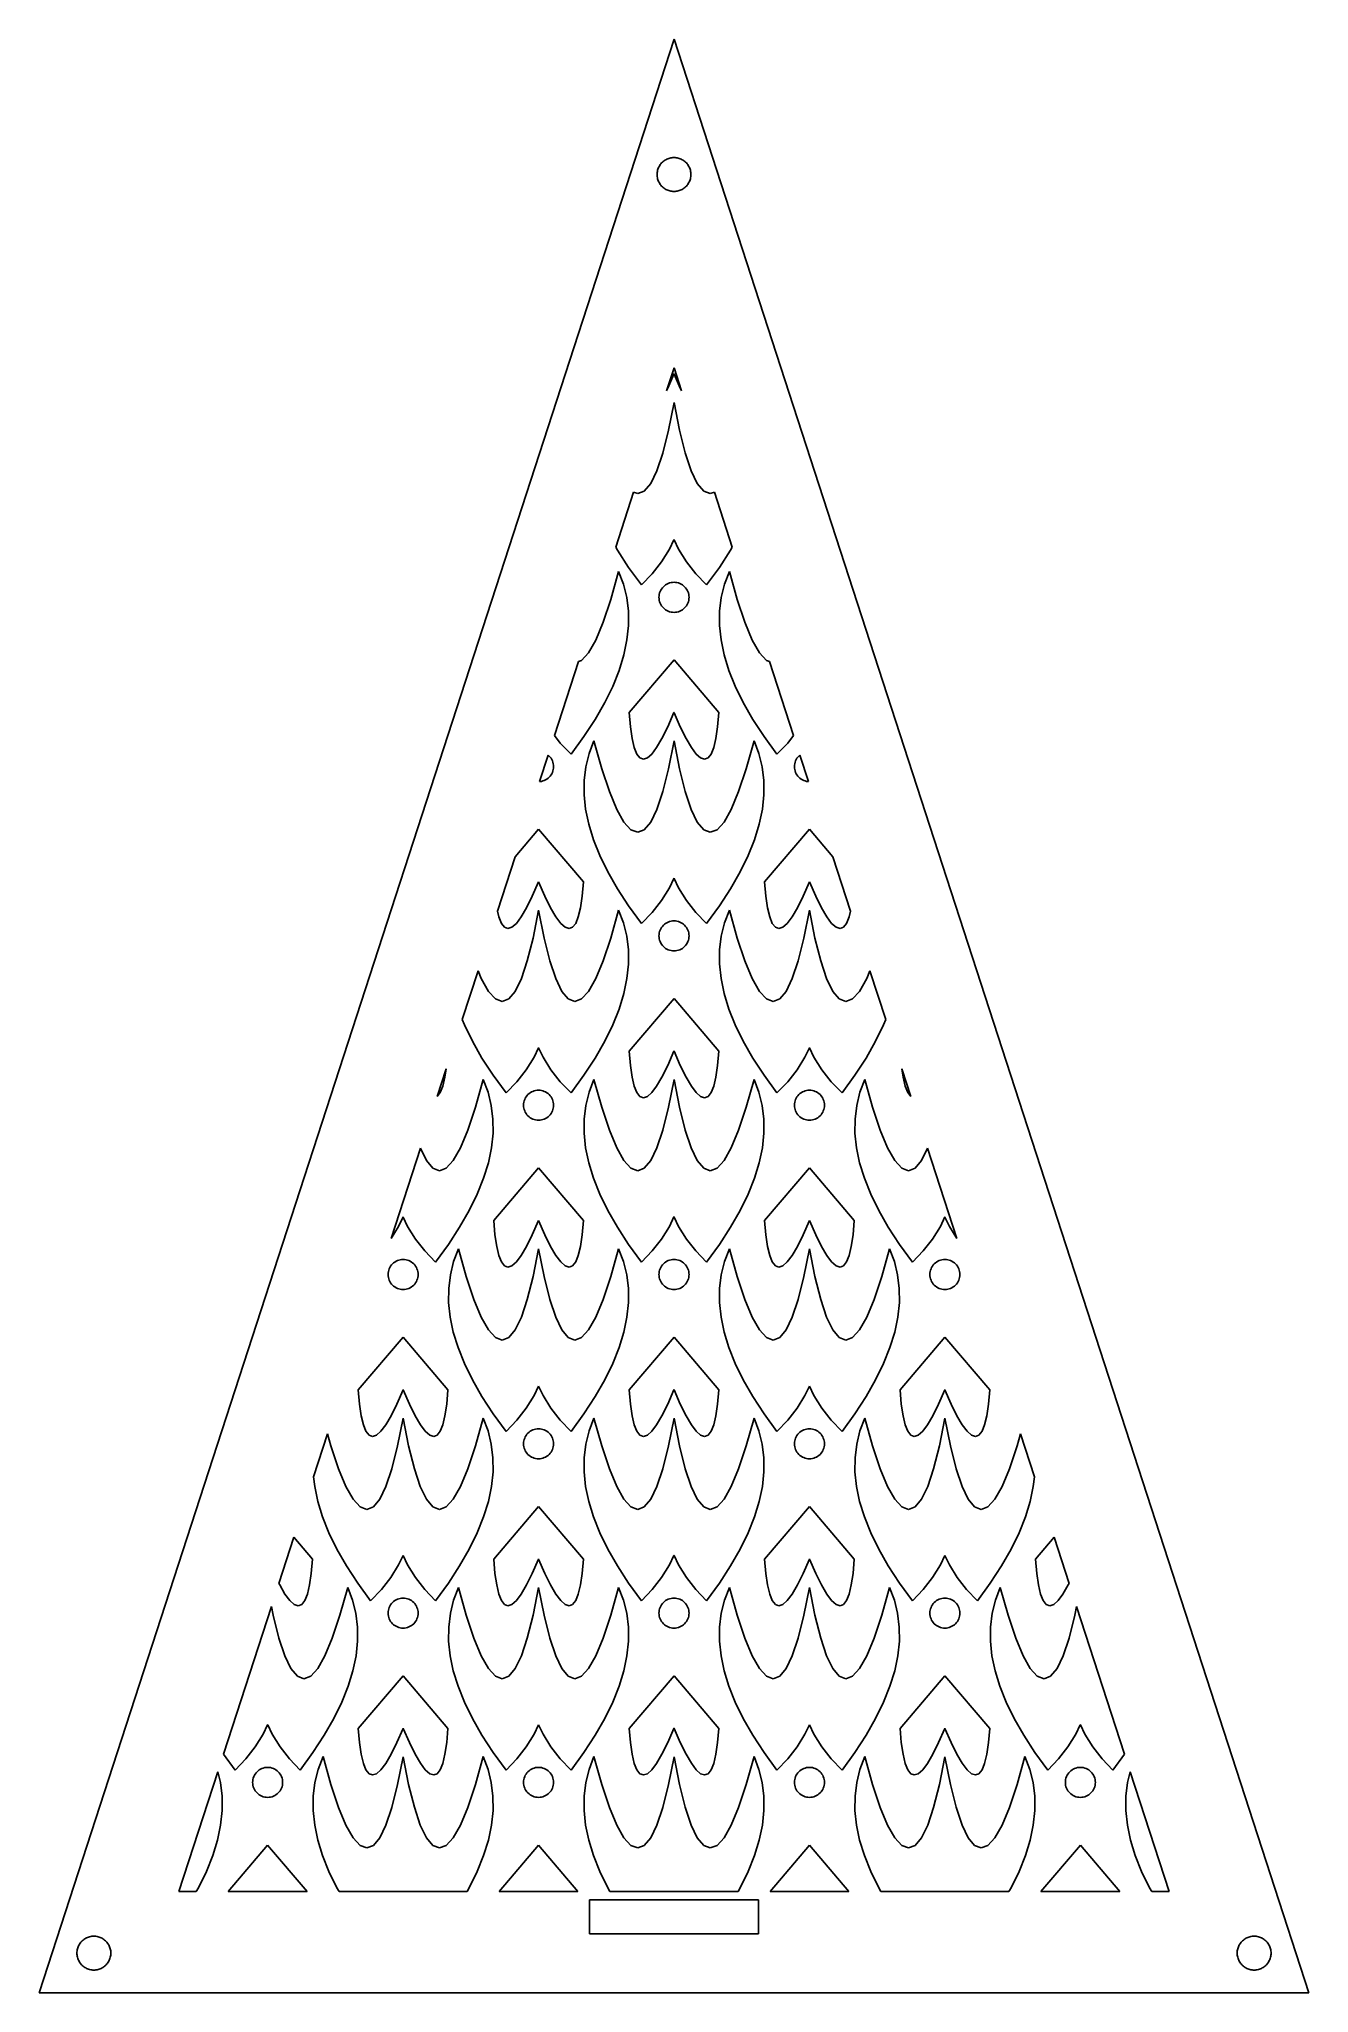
# Model space of a CAD drawing. Header units: metres. Extents: x -75 to 75, y 0 to 231.
import ezdxf

# ---------------------------------------------------------------- set-up
doc = ezdxf.new("R2010")
doc.units = ezdxf.units.M

msp = doc.modelspace()

# ---------------------------------------------------------------- linework, layer by layer
for p, q in [((0, 230.826), (-75, 0)), ((75, 0), (0, 230.826)), ((-2, 214.826), (-1.99605, 214.952)), ((-1.99605, 214.701), (-2, 214.826)), ((-1.99605, 214.952), (-1.98422, 215.077)), ((-1.98422, 214.576), (-1.99605, 214.701)), ((-1.98422, 215.077), (-1.96457, 215.201)), ((-1.96457, 215.201), (-1.93716, 215.324)), ((-1.93716, 215.324), (-1.9021, 215.444)), ((-1.9021, 215.444), (-1.85954, 215.562)), ((-1.85954, 215.562), (-1.80965, 215.678)), ((-1.80965, 215.678), (-1.75261, 215.79)), ((-1.75261, 215.79), (-1.68864, 215.898)), ((-1.68864, 215.898), (-1.61803, 216.002)), ((-1.61803, 216.002), (-1.54102, 216.101)), ((-1.54102, 216.101), (-1.45793, 216.195)), ((-1.45793, 216.195), (-1.36908, 216.284)), ((-1.36908, 216.284), (-1.27484, 216.367)), ((-1.27484, 216.367), (-1.17557, 216.444)), ((-1.17557, 216.444), (-1.07164, 216.515)), ((-1.07164, 216.515), (-0.963501, 216.579)), ((-0.963501, 216.579), (-0.851547, 216.636)), ((-0.851547, 216.636), (-0.736237, 216.686)), ((-0.736237, 216.686), (-0.618027, 216.728)), ((-0.618027, 216.728), (-0.497375, 216.763)), ((-0.497375, 216.763), (-0.374756, 216.791)), ((-0.374756, 216.791), (-0.250656, 216.81)), ((-0.250656, 216.81), (-0.12558, 216.822)), ((-0.12558, 216.822), (0, 216.826)), ((0, 216.826), (0.12558, 216.822)), ((0.12558, 216.822), (0.250656, 216.81)), ((0.250656, 216.81), (0.374756, 216.791)), ((0.374756, 216.791), (0.497375, 216.763)), ((0.497375, 216.763), (0.618027, 216.728)), ((0.618027, 216.728), (0.736237, 216.686)), ((0.736237, 216.686), (0.851547, 216.636)), ((0.851547, 216.636), (0.963501, 216.579)), ((0.963501, 216.579), (1.07164, 216.515)), ((1.07164, 216.515), (1.17557, 216.444)), ((1.17557, 216.444), (1.27484, 216.367)), ((1.27484, 216.367), (1.36908, 216.284)), ((1.36908, 216.284), (1.45793, 216.195)), ((1.45793, 216.195), (1.54102, 216.101)), ((1.54102, 216.101), (1.61803, 216.002)), ((1.61803, 216.002), (1.68864, 215.898)), ((1.68864, 215.898), (1.75261, 215.79)), ((1.75261, 215.79), (1.80965, 215.678)), ((1.80965, 215.678), (1.85954, 215.562)), ((1.85954, 215.562), (1.9021, 215.444)), ((1.9021, 215.444), (1.93716, 215.324)), ((1.93716, 215.324), (1.96457, 215.201)), ((1.96457, 215.201), (1.98422, 215.077)), ((1.98422, 215.077), (1.99605, 214.952)), ((1.99605, 214.701), (1.98422, 214.576)), ((1.99605, 214.952), (2, 214.826)), ((2, 214.826), (1.99605, 214.701)), ((-1.96457, 214.451), (-1.98422, 214.576)), ((-1.93716, 214.329), (-1.96457, 214.451)), ((-1.9021, 214.208), (-1.93716, 214.329)), ((-1.85954, 214.09), (-1.9021, 214.208)), ((-1.80965, 213.975), (-1.85954, 214.09)), ((-1.75261, 213.863), (-1.80965, 213.975)), ((-1.68864, 213.755), (-1.75261, 213.863)), ((-1.61803, 213.651), (-1.68864, 213.755)), ((-1.54102, 213.551), (-1.61803, 213.651)), ((-1.45793, 213.457), (-1.54102, 213.551)), ((-1.36908, 213.368), (-1.45793, 213.457)), ((-1.27484, 213.285), (-1.36908, 213.368)), ((-1.17557, 213.208), (-1.27484, 213.285)), ((-1.07164, 213.138), (-1.17557, 213.208)), ((-0.963501, 213.074), (-1.07164, 213.138)), ((-0.851547, 213.017), (-0.963501, 213.074)), ((-0.736237, 212.967), (-0.851547, 213.017)), ((-0.618027, 212.924), (-0.736237, 212.967)), ((-0.497375, 212.889), (-0.618027, 212.924)), ((-0.374756, 212.862), (-0.497375, 212.889)), ((-0.250656, 212.842), (-0.374756, 212.862)), ((-0.12558, 212.83), (-0.250656, 212.842)), ((0, 212.826), (-0.12558, 212.83)), ((0.12558, 212.83), (0, 212.826)), ((0.250656, 212.842), (0.12558, 212.83)), ((0.374756, 212.862), (0.250656, 212.842)), ((0.497375, 212.889), (0.374756, 212.862)), ((0.618027, 212.924), (0.497375, 212.889)), ((0.736237, 212.967), (0.618027, 212.924)), ((0.851547, 213.017), (0.736237, 212.967)), ((0.963501, 213.074), (0.851547, 213.017)), ((1.07164, 213.138), (0.963501, 213.074)), ((1.17557, 213.208), (1.07164, 213.138)), ((1.27484, 213.285), (1.17557, 213.208)), ((1.36908, 213.368), (1.27484, 213.285)), ((1.45793, 213.457), (1.36908, 213.368)), ((1.54102, 213.551), (1.45793, 213.457)), ((1.61803, 213.651), (1.54102, 213.551)), ((1.68864, 213.755), (1.61803, 213.651)), ((1.75261, 213.863), (1.68864, 213.755)), ((1.80965, 213.975), (1.75261, 213.863)), ((1.85954, 214.09), (1.80965, 213.975)), ((1.9021, 214.208), (1.85954, 214.09)), ((1.93716, 214.329), (1.9021, 214.208)), ((1.96457, 214.451), (1.93716, 214.329)), ((1.98422, 214.576), (1.96457, 214.451)), ((-0.879654, 189.286), (0, 191.993)), ((0, 191.993), (0.879654, 189.286)), ((-0.739136, 189.57), (-0.879654, 189.286)), ((-0.004272, 191.249), (-0.739136, 189.57)), ((-0.00061, 191.259), (-0.004272, 191.267)), ((-0.004272, 191.267), (-0.004272, 191.249)), ((0.004272, 191.269), (-0.00061, 191.259)), ((0.004272, 191.248), (0.004272, 191.269)), ((0.739136, 189.57), (0.004272, 191.248)), ((0.879654, 189.286), (0.739136, 189.57)), ((-0.649414, 184.625), (0, 187.905)), ((0, 187.905), (0.649414, 184.626)), ((-1.3269, 181.925), (-0.649414, 184.625)), ((0.649414, 184.626), (1.3269, 181.926)), ((-2.02942, 179.825), (-1.3269, 181.925)), ((1.3269, 181.926), (2.02942, 179.826)), ((-3.5083, 177.424), (-2.75574, 178.325)), ((-2.75574, 178.325), (-2.02942, 179.825)), ((2.02942, 179.826), (2.75574, 178.325)), ((2.75574, 178.325), (3.5083, 177.424)), ((-6.8848, 170.804), (-4.77249, 177.305)), ((-4.77249, 177.305), (-4.28589, 177.123)), ((-4.28589, 177.123), (-3.5083, 177.424)), ((3.5083, 177.424), (4.28589, 177.123)), ((4.28589, 177.123), (4.77249, 177.305)), ((4.77249, 177.305), (6.88472, 170.804)), ((-0.004272, 171.667), (-0.532837, 170.561)), ((-0.00061, 171.674), (-0.004272, 171.682)), ((-0.004272, 171.682), (-0.004272, 171.667)), ((0.004272, 171.685), (-0.00061, 171.674)), ((0.004272, 171.664), (0.004272, 171.685)), ((0.532837, 170.561), (0.004272, 171.664)), ((-6.68152, 170.449), (-6.8848, 170.804)), ((-5.35706, 168.415), (-6.68152, 170.449)), ((-1.46362, 169.064), (-2.56897, 167.654)), ((-0.532837, 170.561), (-1.46362, 169.064)), ((1.46301, 169.065), (0.532837, 170.561)), ((2.56897, 167.654), (1.46301, 169.065)), ((6.68091, 170.448), (5.35645, 168.414)), ((6.88472, 170.804), (6.68091, 170.448)), ((-7.4646, 164.625), (-6.54541, 167.914)), ((-6.54541, 167.914), (-5.96985, 166.411)), ((-5.96985, 166.411), (-5.58105, 164.845)), ((-3.84521, 166.333), (-5.35706, 168.415)), ((-2.56897, 167.654), (-3.84521, 166.333)), ((-1.25366, 166.127), (-1.12427, 166.244)), ((-1.12427, 166.244), (-0.985107, 166.347)), ((-0.985107, 166.347), (-0.835571, 166.437)), ((-0.835571, 166.437), (-0.678101, 166.511)), ((-0.678101, 166.511), (-0.514526, 166.57)), ((-0.514526, 166.57), (-0.344849, 166.613)), ((-0.344849, 166.613), (-0.17334, 166.638)), ((-0.17334, 166.638), (0, 166.647)), ((0, 166.647), (0.17395, 166.638)), ((0.17395, 166.638), (0.346069, 166.613)), ((0.346069, 166.613), (0.514526, 166.57)), ((0.514526, 166.57), (0.678101, 166.511)), ((0.678101, 166.511), (0.835571, 166.437)), ((0.835571, 166.437), (0.985107, 166.347)), ((0.985107, 166.347), (1.12427, 166.244)), ((1.12427, 166.244), (1.25366, 166.127)), ((3.84583, 166.333), (2.56897, 167.654)), ((5.35645, 168.414), (3.84583, 166.333)), ((5.58105, 164.845), (5.96985, 166.412)), ((5.96985, 166.412), (6.54541, 167.914)), ((6.54541, 167.914), (7.4646, 164.625)), ((-8.36304, 161.924), (-7.4646, 164.625)), ((-5.58105, 164.845), (-5.38208, 163.227)), ((-1.77246, 164.874), (-1.76392, 165.048)), ((-1.76453, 164.7), (-1.77246, 164.874)), ((-1.73889, 164.528), (-1.76453, 164.7)), ((-1.76392, 165.048), (-1.73828, 165.22)), ((-1.69617, 164.359), (-1.73889, 164.528)), ((-1.73828, 165.22), (-1.69617, 165.388)), ((-1.69617, 165.388), (-1.63757, 165.552)), ((-1.63757, 164.196), (-1.69617, 164.359)), ((-1.63757, 165.552), (-1.56311, 165.709)), ((-1.56311, 164.037), (-1.63757, 164.196)), ((-1.56311, 165.709), (-1.474, 165.858)), ((-1.474, 163.889), (-1.56311, 164.037)), ((-1.474, 165.858), (-1.37024, 165.999)), ((-1.37024, 163.749), (-1.474, 163.889)), ((-1.37024, 165.999), (-1.25366, 166.127)), ((1.25366, 166.127), (1.37024, 165.999)), ((1.37024, 165.999), (1.474, 165.858)), ((1.47339, 163.888), (1.37024, 163.749)), ((1.56311, 164.037), (1.47339, 163.888)), ((1.474, 165.858), (1.56311, 165.709)), ((1.56311, 165.709), (1.63757, 165.552)), ((1.63757, 164.195), (1.56311, 164.037)), ((1.63757, 165.552), (1.69617, 165.388)), ((1.69617, 164.359), (1.63757, 164.195)), ((1.69617, 165.388), (1.73889, 165.219)), ((1.73828, 164.527), (1.69617, 164.359)), ((1.76392, 164.699), (1.73828, 164.527)), ((1.73889, 165.219), (1.76453, 165.047)), ((1.77246, 164.874), (1.76392, 164.699)), ((1.76453, 165.047), (1.77246, 164.874)), ((5.38208, 163.228), (5.58105, 164.845)), ((7.4646, 164.625), (8.36304, 161.925)), ((-9.23645, 159.825), (-8.36304, 161.924)), ((-5.38208, 163.227), (-5.37354, 161.556)), ((-1.25366, 163.62), (-1.37024, 163.749)), ((-1.12427, 163.503), (-1.25366, 163.62)), ((-0.985107, 163.4), (-1.12427, 163.503)), ((-0.835571, 163.31), (-0.985107, 163.4)), ((-0.678101, 163.235), (-0.835571, 163.31)), ((-0.514526, 163.177), (-0.678101, 163.235)), ((-0.346069, 163.135), (-0.514526, 163.177)), ((-0.17395, 163.11), (-0.346069, 163.135)), ((0, 163.101), (-0.17395, 163.11)), ((0.17334, 163.109), (0, 163.101)), ((0.344849, 163.135), (0.17334, 163.109)), ((0.514526, 163.177), (0.344849, 163.135)), ((0.678101, 163.235), (0.514526, 163.177)), ((0.835571, 163.31), (0.678101, 163.235)), ((0.985107, 163.4), (0.835571, 163.31)), ((1.12427, 163.503), (0.985107, 163.4)), ((1.25305, 163.619), (1.12427, 163.503)), ((1.37024, 163.749), (1.25305, 163.619)), ((5.37354, 161.558), (5.38208, 163.228)), ((8.36304, 161.925), (9.23645, 159.825)), ((-10.0861, 158.325), (-9.23645, 159.825)), ((-5.55542, 159.836), (-5.92712, 158.063)), ((-5.37354, 161.556), (-5.55542, 159.836)), ((5.55542, 159.836), (5.37354, 161.558)), ((5.92712, 158.063), (5.55542, 159.836)), ((9.23645, 159.825), (10.0861, 158.325)), ((-14.1207, 148.534), (-11.2769, 157.287)), ((-11.2769, 157.287), (-10.9113, 157.424)), ((-10.9113, 157.424), (-10.0861, 158.325)), ((-5.92712, 158.063), (-6.48926, 156.237)), ((-5.29602, 151.249), (0, 157.474)), ((0, 157.474), (5.29541, 151.249)), ((6.48926, 156.238), (5.92712, 158.063)), ((10.0861, 158.325), (10.9113, 157.424)), ((10.9113, 157.424), (11.2769, 157.287)), ((11.2769, 157.287), (14.1208, 148.534)), ((-6.48926, 156.237), (-7.24182, 154.359)), ((7.24182, 154.36), (6.48926, 156.238)), ((-8.18542, 152.43), (-9.31885, 150.448)), ((-7.24182, 154.359), (-8.18542, 152.43)), ((8.18542, 152.43), (7.24182, 154.36)), ((9.31824, 150.449), (8.18542, 152.43)), ((-9.31885, 150.448), (-10.6433, 148.414)), ((-5.14832, 149.568), (-5.29602, 151.249)), ((-0.004272, 151.249), (-0.739136, 149.57)), ((-0.00061, 151.259), (-0.004272, 151.267)), ((-0.004272, 151.267), (-0.004272, 151.249)), ((0.004272, 151.269), (-0.00061, 151.259)), ((0.004272, 151.248), (0.004272, 151.269)), ((0.739136, 149.57), (0.004272, 151.248)), ((5.29541, 151.249), (5.14771, 149.568)), ((10.6427, 148.415), (9.31824, 150.449)), ((-13.4308, 147.654), (-14.1207, 148.534)), ((-10.6433, 148.414), (-12.1539, 146.333)), ((-10.0299, 146.412), (-9.45435, 147.914)), ((-9.45435, 147.914), (-8.53516, 144.625)), ((-4.9469, 148.193), (-5.14832, 149.568)), ((-4.69177, 147.123), (-4.9469, 148.193)), ((-1.4209, 148.194), (-2.04956, 147.123)), ((-0.739136, 149.57), (-1.4209, 148.194)), ((-0.649414, 144.625), (0, 147.905)), ((0, 147.905), (0.649414, 144.626)), ((1.4209, 148.194), (0.739136, 149.57)), ((2.04895, 147.124), (1.4209, 148.194)), ((4.94629, 148.193), (4.69177, 147.122)), ((5.14771, 149.568), (4.94629, 148.193)), ((8.53516, 144.625), (9.45435, 147.914)), ((9.45435, 147.914), (10.0299, 146.411)), ((12.1545, 146.333), (10.6427, 148.415)), ((14.1208, 148.534), (13.4308, 147.654)), ((-15.8844, 143.106), (-14.8673, 146.237)), ((-14.8673, 146.237), (-14.7461, 146.127)), ((-14.7461, 146.127), (-14.6295, 145.999)), ((-14.6295, 145.999), (-14.5258, 145.858)), ((-14.5258, 145.858), (-14.4366, 145.709)), ((-14.4366, 145.709), (-14.3622, 145.552)), ((-14.3622, 145.552), (-14.3036, 145.388)), ((-12.1539, 146.333), (-13.4308, 147.654)), ((-10.4187, 144.845), (-10.0299, 146.412)), ((-4.38477, 146.36), (-4.69177, 147.123)), ((-4.02344, 145.902), (-4.38477, 146.36)), ((-3.61145, 145.75), (-4.02344, 145.902)), ((-3.14453, 145.903), (-3.61145, 145.75)), ((-2.6239, 146.36), (-3.14453, 145.903)), ((-2.04956, 147.123), (-2.6239, 146.36)), ((2.62329, 146.36), (2.04895, 147.124)), ((3.14453, 145.903), (2.62329, 146.36)), ((3.61145, 145.75), (3.14453, 145.903)), ((4.02344, 145.902), (3.61145, 145.75)), ((4.38477, 146.36), (4.02344, 145.902)), ((4.69177, 147.122), (4.38477, 146.36)), ((10.0299, 146.411), (10.4187, 144.845)), ((13.4308, 147.654), (12.1545, 146.333)), ((14.3036, 145.388), (14.3622, 145.552)), ((14.3622, 145.552), (14.4366, 145.709)), ((14.4366, 145.709), (14.5258, 145.858)), ((14.5258, 145.858), (14.6295, 145.999)), ((14.6295, 145.999), (14.7461, 146.127)), ((14.7461, 146.127), (14.8673, 146.237)), ((14.8673, 146.237), (15.8843, 143.107)), ((-15.6549, 143.135), (-15.8264, 143.109)), ((-15.4852, 143.177), (-15.6549, 143.135)), ((-15.3217, 143.235), (-15.4852, 143.177)), ((-15.1642, 143.31), (-15.3217, 143.235)), ((-15.0146, 143.4), (-15.1642, 143.31)), ((-14.8755, 143.503), (-15.0146, 143.4)), ((-14.7467, 143.619), (-14.8755, 143.503)), ((-14.6295, 143.749), (-14.7467, 143.619)), ((-14.5264, 143.888), (-14.6295, 143.749)), ((-14.4366, 144.037), (-14.5264, 143.888)), ((-14.3622, 144.195), (-14.4366, 144.037)), ((-14.3036, 144.359), (-14.3622, 144.195)), ((-14.3036, 145.388), (-14.2609, 145.219)), ((-14.2615, 144.527), (-14.3036, 144.359)), ((-14.2358, 144.699), (-14.2615, 144.527)), ((-14.2609, 145.219), (-14.2352, 145.047)), ((-14.2273, 144.874), (-14.2358, 144.699)), ((-14.2352, 145.047), (-14.2273, 144.874)), ((-10.6262, 141.558), (-10.6177, 143.228)), ((-10.6177, 143.228), (-10.4187, 144.845)), ((-8.53516, 144.625), (-7.63672, 141.925)), ((-1.3269, 141.925), (-0.649414, 144.625)), ((0.649414, 144.626), (1.3269, 141.926)), ((7.63672, 141.924), (8.53516, 144.625)), ((10.4187, 144.845), (10.6177, 143.227)), ((10.6177, 143.227), (10.6262, 141.556)), ((14.2273, 144.874), (14.2358, 145.048)), ((14.2352, 144.7), (14.2273, 144.874)), ((14.2609, 144.528), (14.2352, 144.7)), ((14.2358, 145.048), (14.2615, 145.22)), ((14.3036, 144.359), (14.2609, 144.528)), ((14.2615, 145.22), (14.3036, 145.388)), ((14.3622, 144.196), (14.3036, 144.359)), ((14.4366, 144.037), (14.3622, 144.196)), ((14.5258, 143.889), (14.4366, 144.037)), ((14.6295, 143.749), (14.5258, 143.889)), ((14.7461, 143.62), (14.6295, 143.749)), ((14.8755, 143.503), (14.7461, 143.62)), ((15.0146, 143.4), (14.8755, 143.503)), ((15.1642, 143.31), (15.0146, 143.4)), ((15.3217, 143.235), (15.1642, 143.31)), ((15.4852, 143.177), (15.3217, 143.235)), ((15.6537, 143.135), (15.4852, 143.177)), ((15.8258, 143.11), (15.6537, 143.135)), ((-15.8264, 143.109), (-15.8844, 143.106)), ((-10.4443, 139.836), (-10.6262, 141.558)), ((-7.63672, 141.925), (-6.76331, 139.825)), ((-2.02942, 139.825), (-1.3269, 141.925)), ((1.3269, 141.926), (2.02942, 139.826)), ((6.76331, 139.825), (7.63672, 141.924)), ((10.6262, 141.556), (10.4443, 139.836)), ((15.8843, 143.107), (15.8258, 143.11)), ((-10.0726, 138.063), (-10.4443, 139.836)), ((-6.76331, 139.825), (-5.9137, 138.325)), ((-2.75574, 138.325), (-2.02942, 139.825)), ((2.02942, 139.826), (2.75574, 138.325)), ((5.9137, 138.325), (6.76331, 139.825)), ((10.4443, 139.836), (10.0726, 138.063)), ((-18.7739, 134.213), (-15.9998, 137.474)), ((-15.9998, 137.474), (-10.7043, 131.249)), ((-9.5105, 136.238), (-10.0726, 138.063)), ((-8.75793, 134.36), (-9.5105, 136.238)), ((-5.9137, 138.325), (-5.0885, 137.424)), ((-5.0885, 137.424), (-4.28589, 137.123)), ((-4.28589, 137.123), (-3.5083, 137.424)), ((-3.5083, 137.424), (-2.75574, 138.325)), ((2.75574, 138.325), (3.5083, 137.424)), ((3.5083, 137.424), (4.28589, 137.123)), ((4.28589, 137.123), (5.0885, 137.424)), ((5.0885, 137.424), (5.9137, 138.325)), ((9.5105, 136.237), (8.75793, 134.359)), ((10.0726, 138.063), (9.5105, 136.237)), ((10.7037, 131.249), (15.9998, 137.474)), ((15.9998, 137.474), (18.7739, 134.213)), ((-20.8549, 127.809), (-18.7739, 134.213)), ((-7.81433, 132.43), (-8.75793, 134.36)), ((8.75793, 134.359), (7.81433, 132.43)), ((18.7739, 134.213), (20.8548, 127.809)), ((-6.68152, 130.449), (-7.81433, 132.43)), ((-0.004272, 131.667), (-0.532837, 130.561)), ((-0.00061, 131.674), (-0.004272, 131.682)), ((-0.004272, 131.682), (-0.004272, 131.667)), ((0.004272, 131.685), (-0.00061, 131.674)), ((0.004272, 131.664), (0.004272, 131.685)), ((0.532837, 130.561), (0.004272, 131.664)), ((7.81433, 132.43), (6.68091, 130.448)), ((-16.7389, 129.57), (-17.4207, 128.194)), ((-16.004, 131.249), (-16.7389, 129.57)), ((-16.0004, 131.259), (-16.004, 131.267)), ((-16.004, 131.267), (-16.004, 131.249)), ((-15.9955, 131.269), (-16.0004, 131.259)), ((-15.9955, 131.248), (-15.9955, 131.269)), ((-15.2606, 129.57), (-15.9955, 131.248)), ((-14.5789, 128.194), (-15.2606, 129.57)), ((-10.8521, 129.568), (-11.0535, 128.193)), ((-10.7043, 131.249), (-10.8521, 129.568)), ((-5.35706, 128.415), (-6.68152, 130.449)), ((-0.532837, 130.561), (-1.46362, 129.064)), ((1.46301, 129.065), (0.532837, 130.561)), ((6.68091, 130.448), (5.35645, 128.414)), ((10.8514, 129.568), (10.7037, 131.249)), ((11.0529, 128.193), (10.8514, 129.568)), ((15.2606, 129.57), (14.5789, 128.194)), ((15.9955, 131.249), (15.2606, 129.57)), ((15.9991, 131.259), (15.9955, 131.267)), ((15.9955, 131.267), (15.9955, 131.249)), ((16.004, 131.269), (15.9991, 131.259)), ((16.004, 131.248), (16.004, 131.269)), ((16.7389, 129.57), (16.004, 131.248)), ((17.4207, 128.194), (16.7389, 129.57)), ((-20.6915, 127.123), (-20.8549, 127.809)), ((-20.3845, 126.36), (-20.6915, 127.123)), ((-18.0493, 127.123), (-18.6237, 126.36)), ((-17.4207, 128.194), (-18.0493, 127.123)), ((-16.6492, 124.625), (-15.9998, 127.905)), ((-15.9998, 127.905), (-15.3503, 124.626)), ((-13.9508, 127.124), (-14.5789, 128.194)), ((-13.3765, 126.36), (-13.9508, 127.124)), ((-11.308, 127.122), (-11.615, 126.36)), ((-11.0535, 128.193), (-11.308, 127.122)), ((-7.4646, 124.625), (-6.54541, 127.914)), ((-6.54541, 127.914), (-5.96985, 126.411)), ((-3.84521, 126.333), (-5.35706, 128.415)), ((-2.56897, 127.654), (-3.84521, 126.333)), ((-1.46362, 129.064), (-2.56897, 127.654)), ((2.56897, 127.654), (1.46301, 129.065)), ((3.84583, 126.333), (2.56897, 127.654)), ((5.35645, 128.414), (3.84583, 126.333)), ((5.96985, 126.412), (6.54541, 127.914)), ((6.54541, 127.914), (7.4646, 124.625)), ((11.308, 127.123), (11.0529, 128.193)), ((11.615, 126.36), (11.308, 127.123)), ((13.9502, 127.123), (13.3759, 126.36)), ((14.5789, 128.194), (13.9502, 127.123)), ((15.3503, 124.625), (15.9998, 127.905)), ((15.9998, 127.905), (16.6492, 124.626)), ((18.0487, 127.124), (17.4207, 128.194)), ((18.623, 126.36), (18.0487, 127.124)), ((20.6915, 127.122), (20.3845, 126.36)), ((20.8548, 127.809), (20.6915, 127.122)), ((-20.0232, 125.902), (-20.3845, 126.36)), ((-19.6112, 125.75), (-20.0232, 125.902)), ((-19.1443, 125.903), (-19.6112, 125.75)), ((-18.6237, 126.36), (-19.1443, 125.903)), ((-12.8552, 125.903), (-13.3765, 126.36)), ((-12.3883, 125.75), (-12.8552, 125.903)), ((-11.9763, 125.902), (-12.3883, 125.75)), ((-11.615, 126.36), (-11.9763, 125.902)), ((-5.96985, 126.411), (-5.58105, 124.845)), ((-5.58105, 124.845), (-5.38208, 123.227)), ((-1.77246, 124.874), (-1.76392, 125.048)), ((-1.76453, 124.7), (-1.77246, 124.874)), ((-1.73889, 124.528), (-1.76453, 124.7)), ((-1.76392, 125.048), (-1.73828, 125.22)), ((-1.73828, 125.22), (-1.69617, 125.388)), ((-1.69617, 125.388), (-1.63757, 125.552)), ((-1.63757, 125.552), (-1.56311, 125.709)), ((-1.56311, 125.709), (-1.474, 125.858)), ((-1.474, 125.858), (-1.37024, 125.999)), ((-1.37024, 125.999), (-1.25366, 126.127)), ((-1.25366, 126.127), (-1.12427, 126.244)), ((-1.12427, 126.244), (-0.985107, 126.347)), ((-0.985107, 126.347), (-0.835571, 126.437)), ((-0.835571, 126.437), (-0.678101, 126.511)), ((-0.678101, 126.511), (-0.514526, 126.57)), ((-0.514526, 126.57), (-0.344849, 126.613)), ((-0.344849, 126.613), (-0.17334, 126.638)), ((-0.17334, 126.638), (0, 126.647)), ((0, 126.647), (0.17395, 126.638)), ((0.17395, 126.638), (0.346069, 126.613)), ((0.346069, 126.613), (0.514526, 126.57)), ((0.514526, 126.57), (0.678101, 126.511)), ((0.678101, 126.511), (0.835571, 126.437)), ((0.835571, 126.437), (0.985107, 126.347)), ((0.985107, 126.347), (1.12427, 126.244)), ((1.12427, 126.244), (1.25366, 126.127)), ((1.25366, 126.127), (1.37024, 125.999)), ((1.37024, 125.999), (1.474, 125.858)), ((1.474, 125.858), (1.56311, 125.709)), ((1.56311, 125.709), (1.63757, 125.552)), ((1.63757, 125.552), (1.69617, 125.388)), ((1.69617, 125.388), (1.73889, 125.219)), ((1.76392, 124.699), (1.73828, 124.527)), ((1.73889, 125.219), (1.76453, 125.047)), ((1.77246, 124.874), (1.76392, 124.699)), ((1.76453, 125.047), (1.77246, 124.874)), ((5.38208, 123.228), (5.58105, 124.845)), ((5.58105, 124.845), (5.96985, 126.412)), ((11.9763, 125.902), (11.615, 126.36)), ((12.3883, 125.75), (11.9763, 125.902)), ((12.8552, 125.903), (12.3883, 125.75)), ((13.3759, 126.36), (12.8552, 125.903)), ((19.1443, 125.903), (18.623, 126.36)), ((19.6112, 125.75), (19.1443, 125.903)), ((20.0232, 125.902), (19.6112, 125.75)), ((20.3845, 126.36), (20.0232, 125.902)), ((-17.3267, 121.925), (-16.6492, 124.625)), ((-15.3503, 124.626), (-14.6729, 121.926)), ((-8.36304, 121.924), (-7.4646, 124.625)), ((-5.38208, 123.227), (-5.37354, 121.556)), ((-1.69617, 124.359), (-1.73889, 124.528)), ((-1.63757, 124.196), (-1.69617, 124.359)), ((-1.56311, 124.037), (-1.63757, 124.196)), ((-1.474, 123.889), (-1.56311, 124.037)), ((-1.37024, 123.749), (-1.474, 123.889)), ((-1.25366, 123.62), (-1.37024, 123.749)), ((-1.12427, 123.503), (-1.25366, 123.62)), ((-0.985107, 123.4), (-1.12427, 123.503)), ((-0.835571, 123.31), (-0.985107, 123.4)), ((-0.678101, 123.235), (-0.835571, 123.31)), ((-0.514526, 123.177), (-0.678101, 123.235)), ((-0.346069, 123.135), (-0.514526, 123.177)), ((-0.17395, 123.11), (-0.346069, 123.135)), ((0, 123.101), (-0.17395, 123.11)), ((0.17334, 123.109), (0, 123.101)), ((0.344849, 123.135), (0.17334, 123.109)), ((0.514526, 123.177), (0.344849, 123.135)), ((0.678101, 123.235), (0.514526, 123.177)), ((0.835571, 123.31), (0.678101, 123.235)), ((0.985107, 123.4), (0.835571, 123.31)), ((1.12427, 123.503), (0.985107, 123.4)), ((1.25305, 123.619), (1.12427, 123.503)), ((1.37024, 123.749), (1.25305, 123.619)), ((1.47339, 123.888), (1.37024, 123.749)), ((1.56311, 124.037), (1.47339, 123.888)), ((1.63757, 124.195), (1.56311, 124.037)), ((1.69617, 124.359), (1.63757, 124.195)), ((1.73828, 124.527), (1.69617, 124.359)), ((5.37354, 121.558), (5.38208, 123.228)), ((7.4646, 124.625), (8.36304, 121.925)), ((14.6729, 121.925), (15.3503, 124.625)), ((16.6492, 124.626), (17.3267, 121.926)), ((-25.0156, 115.003), (-23.1481, 120.751)), ((-23.1481, 120.751), (-22.7631, 119.825)), ((-18.0292, 119.825), (-17.3267, 121.925)), ((-14.6729, 121.926), (-13.9703, 119.826)), ((-9.23645, 119.825), (-8.36304, 121.924)), ((-5.37354, 121.556), (-5.55542, 119.836)), ((5.55542, 119.836), (5.37354, 121.558)), ((8.36304, 121.925), (9.23645, 119.825)), ((13.9703, 119.825), (14.6729, 121.925)), ((17.3267, 121.926), (18.0292, 119.826)), ((22.7631, 119.825), (23.1481, 120.751)), ((23.1481, 120.751), (25.0157, 115.003)), ((-22.7631, 119.825), (-21.9135, 118.325)), ((-21.9135, 118.325), (-21.0883, 117.424)), ((-19.5081, 117.424), (-18.7555, 118.325)), ((-18.7555, 118.325), (-18.0292, 119.825)), ((-13.9703, 119.826), (-13.244, 118.325)), ((-13.244, 118.325), (-12.4915, 117.424)), ((-10.9113, 117.424), (-10.0861, 118.325)), ((-10.0861, 118.325), (-9.23645, 119.825)), ((-5.92712, 118.063), (-6.48926, 116.237)), ((-5.55542, 119.836), (-5.92712, 118.063)), ((5.92712, 118.063), (5.55542, 119.836)), ((6.48926, 116.238), (5.92712, 118.063)), ((9.23645, 119.825), (10.0861, 118.325)), ((10.0861, 118.325), (10.9113, 117.424)), ((12.4915, 117.424), (13.244, 118.325)), ((13.244, 118.325), (13.9703, 119.825)), ((18.0292, 119.826), (18.7555, 118.325)), ((18.7555, 118.325), (19.5081, 117.424)), ((21.0883, 117.424), (21.9135, 118.325)), ((21.9135, 118.325), (22.7631, 119.825)), ((-21.0883, 117.424), (-20.2856, 117.123)), ((-20.2856, 117.123), (-19.5081, 117.424)), ((-12.4915, 117.424), (-11.7139, 117.123)), ((-11.7139, 117.123), (-10.9113, 117.424)), ((-6.48926, 116.237), (-7.24182, 114.359)), ((-5.29602, 111.249), (0, 117.474)), ((0, 117.474), (5.29541, 111.249)), ((7.24182, 114.36), (6.48926, 116.238)), ((10.9113, 117.424), (11.7139, 117.123)), ((11.7139, 117.123), (12.4915, 117.424)), ((19.5081, 117.424), (20.2856, 117.123)), ((20.2856, 117.123), (21.0883, 117.424)), ((-24.7577, 114.36), (-25.0156, 115.003)), ((-23.8141, 112.43), (-24.7577, 114.36)), ((-7.24182, 114.359), (-8.18542, 112.43)), ((8.18542, 112.43), (7.24182, 114.36)), ((24.7577, 114.359), (23.8141, 112.43)), ((25.0157, 115.003), (24.7577, 114.359)), ((-22.6813, 110.449), (-23.8141, 112.43)), ((-16.004, 111.667), (-16.5326, 110.561)), ((-16.0004, 111.674), (-16.004, 111.682)), ((-16.004, 111.682), (-16.004, 111.667)), ((-15.9955, 111.685), (-16.0004, 111.674)), ((-15.9955, 111.664), (-15.9955, 111.685)), ((-15.4669, 110.561), (-15.9955, 111.664)), ((-8.18542, 112.43), (-9.31885, 110.448)), ((-5.14832, 109.568), (-5.29602, 111.249)), ((-0.004272, 111.249), (-0.739136, 109.57)), ((-0.00061, 111.259), (-0.004272, 111.267)), ((-0.004272, 111.267), (-0.004272, 111.249)), ((0.004272, 111.269), (-0.00061, 111.259)), ((0.004272, 111.248), (0.004272, 111.269)), ((0.739136, 109.57), (0.004272, 111.248)), ((5.29541, 111.249), (5.14771, 109.568)), ((9.31824, 110.449), (8.18542, 112.43)), ((15.9955, 111.667), (15.4669, 110.561)), ((15.9991, 111.674), (15.9955, 111.682)), ((15.9955, 111.682), (15.9955, 111.667)), ((16.004, 111.685), (15.9991, 111.674)), ((16.004, 111.664), (16.004, 111.685)), ((16.5326, 110.561), (16.004, 111.664)), ((23.8141, 112.43), (22.6807, 110.448)), ((-27.9705, 105.909), (-26.9095, 109.175)), ((-26.9095, 109.175), (-27.0532, 108.193)), ((-21.3568, 108.415), (-22.6813, 110.449)), ((-17.4634, 109.064), (-18.5687, 107.654)), ((-16.5326, 110.561), (-17.4634, 109.064)), ((-14.5367, 109.065), (-15.4669, 110.561)), ((-13.4308, 107.654), (-14.5367, 109.065)), ((-9.31885, 110.448), (-10.6433, 108.414)), ((-4.9469, 108.193), (-5.14832, 109.568)), ((-0.739136, 109.57), (-1.4209, 108.194)), ((1.4209, 108.194), (0.739136, 109.57)), ((5.14771, 109.568), (4.94629, 108.193)), ((10.6427, 108.415), (9.31824, 110.449)), ((14.5361, 109.064), (13.4308, 107.654)), ((15.4669, 110.561), (14.5361, 109.064)), ((17.4628, 109.065), (16.5326, 110.561)), ((18.5687, 107.654), (17.4628, 109.065)), ((22.6807, 110.448), (21.3562, 108.414)), ((27.0526, 108.193), (26.9084, 109.178)), ((26.9084, 109.178), (27.9705, 105.909)), ((-27.6147, 106.36), (-27.9705, 105.909)), ((-27.3077, 107.122), (-27.6147, 106.36)), ((-27.0532, 108.193), (-27.3077, 107.122)), ((-23.4644, 104.625), (-22.5452, 107.914)), ((-22.5452, 107.914), (-21.9696, 106.411)), ((-21.9696, 106.411), (-21.5808, 104.845)), ((-19.845, 106.333), (-21.3568, 108.415)), ((-18.5687, 107.654), (-19.845, 106.333)), ((-17.2534, 106.127), (-17.124, 106.244)), ((-17.124, 106.244), (-16.9849, 106.347)), ((-16.9849, 106.347), (-16.8353, 106.437)), ((-16.8353, 106.437), (-16.6779, 106.511)), ((-16.6779, 106.511), (-16.5143, 106.57)), ((-16.5143, 106.57), (-16.3446, 106.613)), ((-16.3446, 106.613), (-16.1731, 106.638)), ((-16.1731, 106.638), (-15.9998, 106.647)), ((-15.9998, 106.647), (-15.8258, 106.638)), ((-15.8258, 106.638), (-15.6537, 106.613)), ((-15.6537, 106.613), (-15.4852, 106.57)), ((-15.4852, 106.57), (-15.3217, 106.511)), ((-15.3217, 106.511), (-15.1642, 106.437)), ((-15.1642, 106.437), (-15.0146, 106.347)), ((-15.0146, 106.347), (-14.8755, 106.244)), ((-14.8755, 106.244), (-14.7461, 106.127)), ((-12.1539, 106.333), (-13.4308, 107.654)), ((-10.6433, 108.414), (-12.1539, 106.333)), ((-10.4187, 104.845), (-10.0299, 106.412)), ((-10.0299, 106.412), (-9.45435, 107.914)), ((-9.45435, 107.914), (-8.53516, 104.625)), ((-4.69177, 107.123), (-4.9469, 108.193)), ((-4.38477, 106.36), (-4.69177, 107.123)), ((-4.02344, 105.902), (-4.38477, 106.36)), ((-2.6239, 106.36), (-3.14453, 105.903)), ((-2.04956, 107.123), (-2.6239, 106.36)), ((-1.4209, 108.194), (-2.04956, 107.123)), ((-0.649414, 104.625), (0, 107.905)), ((0, 107.905), (0.649414, 104.626)), ((2.04895, 107.124), (1.4209, 108.194)), ((2.62329, 106.36), (2.04895, 107.124)), ((3.14453, 105.903), (2.62329, 106.36)), ((4.38477, 106.36), (4.02344, 105.902)), ((4.69177, 107.122), (4.38477, 106.36)), ((4.94629, 108.193), (4.69177, 107.122)), ((8.53516, 104.625), (9.45435, 107.914)), ((9.45435, 107.914), (10.0299, 106.411)), ((10.0299, 106.411), (10.4187, 104.845)), ((12.1545, 106.333), (10.6427, 108.415)), ((13.4308, 107.654), (12.1545, 106.333)), ((14.7461, 106.127), (14.8755, 106.244)), ((14.8755, 106.244), (15.0146, 106.347)), ((15.0146, 106.347), (15.1642, 106.437)), ((15.1642, 106.437), (15.3217, 106.511)), ((15.3217, 106.511), (15.4852, 106.57)), ((15.4852, 106.57), (15.6549, 106.613)), ((15.6549, 106.613), (15.8264, 106.638)), ((15.8264, 106.638), (15.9998, 106.647)), ((15.9998, 106.647), (16.1737, 106.638)), ((16.1737, 106.638), (16.3458, 106.613)), ((16.3458, 106.613), (16.5143, 106.57)), ((16.5143, 106.57), (16.6779, 106.511)), ((16.6779, 106.511), (16.8353, 106.437)), ((16.8353, 106.437), (16.9849, 106.347)), ((16.9849, 106.347), (17.124, 106.244)), ((17.124, 106.244), (17.2534, 106.127)), ((19.8456, 106.333), (18.5687, 107.654)), ((21.3562, 108.414), (19.8456, 106.333)), ((21.5808, 104.845), (21.9696, 106.412)), ((21.9696, 106.412), (22.5452, 107.914)), ((22.5452, 107.914), (23.4644, 104.625)), ((27.3077, 107.123), (27.0526, 108.193)), ((27.6147, 106.36), (27.3077, 107.123)), ((27.9705, 105.909), (27.6147, 106.36)), ((-24.3628, 101.924), (-23.4644, 104.625)), ((-21.5808, 104.845), (-21.3818, 103.227)), ((-17.7722, 104.874), (-17.7637, 105.048)), ((-17.7643, 104.7), (-17.7722, 104.874)), ((-17.7386, 104.528), (-17.7643, 104.7)), ((-17.7637, 105.048), (-17.738, 105.22)), ((-17.6959, 104.359), (-17.7386, 104.528)), ((-17.738, 105.22), (-17.6959, 105.388)), ((-17.6959, 105.388), (-17.6373, 105.552)), ((-17.6373, 104.196), (-17.6959, 104.359)), ((-17.6373, 105.552), (-17.5629, 105.709)), ((-17.5629, 104.037), (-17.6373, 104.196)), ((-17.5629, 105.709), (-17.4738, 105.858)), ((-17.4738, 103.889), (-17.5629, 104.037)), ((-17.4738, 105.858), (-17.37, 105.999)), ((-17.37, 103.749), (-17.4738, 103.889)), ((-17.37, 105.999), (-17.2534, 106.127)), ((-14.7461, 106.127), (-14.6295, 105.999)), ((-14.6295, 105.999), (-14.5258, 105.858)), ((-14.5264, 103.888), (-14.6295, 103.749)), ((-14.4366, 104.037), (-14.5264, 103.888)), ((-14.5258, 105.858), (-14.4366, 105.709)), ((-14.4366, 105.709), (-14.3622, 105.552)), ((-14.3622, 104.195), (-14.4366, 104.037)), ((-14.3622, 105.552), (-14.3036, 105.388)), ((-14.3036, 104.359), (-14.3622, 104.195)), ((-14.3036, 105.388), (-14.2609, 105.219)), ((-14.2615, 104.527), (-14.3036, 104.359)), ((-14.2358, 104.699), (-14.2615, 104.527)), ((-14.2609, 105.219), (-14.2352, 105.047)), ((-14.2273, 104.874), (-14.2358, 104.699)), ((-14.2352, 105.047), (-14.2273, 104.874)), ((-10.6177, 103.228), (-10.4187, 104.845)), ((-8.53516, 104.625), (-7.63672, 101.925)), ((-3.61145, 105.75), (-4.02344, 105.902)), ((-3.14453, 105.903), (-3.61145, 105.75)), ((-1.3269, 101.925), (-0.649414, 104.625)), ((0.649414, 104.626), (1.3269, 101.926)), ((3.61145, 105.75), (3.14453, 105.903)), ((4.02344, 105.902), (3.61145, 105.75)), ((7.63672, 101.924), (8.53516, 104.625)), ((10.4187, 104.845), (10.6177, 103.227)), ((14.2273, 104.874), (14.2358, 105.048)), ((14.2352, 104.7), (14.2273, 104.874)), ((14.2609, 104.528), (14.2352, 104.7)), ((14.2358, 105.048), (14.2615, 105.22)), ((14.3036, 104.359), (14.2609, 104.528)), ((14.2615, 105.22), (14.3036, 105.388)), ((14.3036, 105.388), (14.3622, 105.552)), ((14.3622, 104.196), (14.3036, 104.359)), ((14.3622, 105.552), (14.4366, 105.709)), ((14.4366, 104.037), (14.3622, 104.196)), ((14.4366, 105.709), (14.5258, 105.858)), ((14.5258, 103.889), (14.4366, 104.037)), ((14.5258, 105.858), (14.6295, 105.999)), ((14.6295, 103.749), (14.5258, 103.889)), ((14.6295, 105.999), (14.7461, 106.127)), ((17.2534, 106.127), (17.37, 105.999)), ((17.37, 105.999), (17.4738, 105.858)), ((17.4731, 103.888), (17.37, 103.749)), ((17.5629, 104.037), (17.4731, 103.888)), ((17.4738, 105.858), (17.5629, 105.709)), ((17.5629, 105.709), (17.6373, 105.552)), ((17.6373, 104.195), (17.5629, 104.037)), ((17.6373, 105.552), (17.6959, 105.388)), ((17.6959, 104.359), (17.6373, 104.195)), ((17.6959, 105.388), (17.7386, 105.219)), ((17.738, 104.527), (17.6959, 104.359)), ((17.7637, 104.699), (17.738, 104.527)), ((17.7386, 105.219), (17.7643, 105.047)), ((17.7722, 104.874), (17.7637, 104.699)), ((17.7643, 105.047), (17.7722, 104.874)), ((21.3818, 103.228), (21.5808, 104.845)), ((23.4644, 104.625), (24.3628, 101.925)), ((-25.2362, 99.8254), (-24.3628, 101.924)), ((-21.3818, 103.227), (-21.3733, 101.556)), ((-17.2534, 103.62), (-17.37, 103.749)), ((-17.124, 103.503), (-17.2534, 103.62)), ((-16.9849, 103.4), (-17.124, 103.503)), ((-16.8353, 103.31), (-16.9849, 103.4)), ((-16.6779, 103.235), (-16.8353, 103.31)), ((-16.5143, 103.177), (-16.6779, 103.235)), ((-16.3458, 103.135), (-16.5143, 103.177)), ((-16.1737, 103.11), (-16.3458, 103.135)), ((-15.9998, 103.101), (-16.1737, 103.11)), ((-15.8264, 103.109), (-15.9998, 103.101)), ((-15.6549, 103.135), (-15.8264, 103.109)), ((-15.4852, 103.177), (-15.6549, 103.135)), ((-15.3217, 103.235), (-15.4852, 103.177)), ((-15.1642, 103.31), (-15.3217, 103.235)), ((-15.0146, 103.4), (-15.1642, 103.31)), ((-14.8755, 103.503), (-15.0146, 103.4)), ((-14.7467, 103.619), (-14.8755, 103.503)), ((-14.6295, 103.749), (-14.7467, 103.619)), ((-10.6262, 101.558), (-10.6177, 103.228)), ((-7.63672, 101.925), (-6.76331, 99.8254)), ((-2.02942, 99.8254), (-1.3269, 101.925)), ((1.3269, 101.926), (2.02942, 99.826)), ((6.76331, 99.8254), (7.63672, 101.924)), ((10.6177, 103.227), (10.6262, 101.556)), ((14.7461, 103.62), (14.6295, 103.749)), ((14.8755, 103.503), (14.7461, 103.62)), ((15.0146, 103.4), (14.8755, 103.503)), ((15.1642, 103.31), (15.0146, 103.4)), ((15.3217, 103.235), (15.1642, 103.31)), ((15.4852, 103.177), (15.3217, 103.235)), ((15.6537, 103.135), (15.4852, 103.177)), ((15.8258, 103.11), (15.6537, 103.135)), ((15.9998, 103.101), (15.8258, 103.11)), ((16.1731, 103.109), (15.9998, 103.101)), ((16.3446, 103.135), (16.1731, 103.109)), ((16.5143, 103.177), (16.3446, 103.135)), ((16.6779, 103.235), (16.5143, 103.177)), ((16.8353, 103.31), (16.6779, 103.235)), ((16.9849, 103.4), (16.8353, 103.31)), ((17.124, 103.503), (16.9849, 103.4)), ((17.2528, 103.619), (17.124, 103.503)), ((17.37, 103.749), (17.2528, 103.619)), ((21.3733, 101.558), (21.3818, 103.228)), ((24.3628, 101.925), (25.2362, 99.8254)), ((-33.4228, 89.1286), (-29.9563, 99.7975)), ((-29.9563, 99.7975), (-29.2438, 98.3246)), ((-26.0858, 98.3246), (-25.2362, 99.8254)), ((-21.5552, 99.8364), (-21.9269, 98.0627)), ((-21.3733, 101.556), (-21.5552, 99.8364)), ((-10.4443, 99.8364), (-10.6262, 101.558)), ((-10.0726, 98.0634), (-10.4443, 99.8364)), ((-6.76331, 99.8254), (-5.9137, 98.3246)), ((-2.75574, 98.3246), (-2.02942, 99.8254)), ((2.02942, 99.826), (2.75574, 98.3246)), ((5.9137, 98.3246), (6.76331, 99.8254)), ((10.4443, 99.8364), (10.0726, 98.0627)), ((10.6262, 101.556), (10.4443, 99.8364)), ((21.5552, 99.8364), (21.3733, 101.558)), ((21.9269, 98.0634), (21.5552, 99.8364)), ((25.2362, 99.8254), (26.0858, 98.3246)), ((29.2438, 98.3246), (29.9564, 99.7971)), ((29.9564, 99.7971), (33.4227, 89.129)), ((-29.2438, 98.3246), (-28.4912, 97.4243)), ((-28.4912, 97.4243), (-27.7136, 97.1228)), ((-27.7136, 97.1228), (-26.911, 97.4237)), ((-26.911, 97.4237), (-26.0858, 98.3246)), ((-21.9269, 98.0627), (-22.489, 96.2372)), ((-21.2958, 91.2488), (-15.9998, 97.4744)), ((-15.9998, 97.4744), (-10.7043, 91.2494)), ((-9.5105, 96.2378), (-10.0726, 98.0634)), ((-5.9137, 98.3246), (-5.0885, 97.4237)), ((-5.0885, 97.4237), (-4.28589, 97.1228)), ((-4.28589, 97.1228), (-3.5083, 97.4243)), ((-3.5083, 97.4243), (-2.75574, 98.3246)), ((2.75574, 98.3246), (3.5083, 97.4243)), ((3.5083, 97.4243), (4.28589, 97.1228)), ((4.28589, 97.1228), (5.0885, 97.4237)), ((5.0885, 97.4237), (5.9137, 98.3246)), ((10.0726, 98.0627), (9.5105, 96.2372)), ((10.7037, 91.2488), (15.9998, 97.4744)), ((15.9998, 97.4744), (21.2952, 91.2494)), ((22.489, 96.2378), (21.9269, 98.0634)), ((26.0858, 98.3246), (26.911, 97.4237)), ((26.911, 97.4237), (27.7136, 97.1228)), ((27.7136, 97.1228), (28.4912, 97.4243)), ((28.4912, 97.4243), (29.2438, 98.3246)), ((-22.489, 96.2372), (-23.2416, 94.3591)), ((-8.75793, 94.3597), (-9.5105, 96.2378)), ((9.5105, 96.2372), (8.75793, 94.3591)), ((23.2416, 94.3597), (22.489, 96.2378)), ((-24.1852, 92.4304), (-25.3186, 90.448)), ((-23.2416, 94.3591), (-24.1852, 92.4304)), ((-7.81433, 92.4304), (-8.75793, 94.3597)), ((-6.68152, 90.4486), (-7.81433, 92.4304)), ((7.81433, 92.4304), (6.68091, 90.448)), ((8.75793, 94.3591), (7.81433, 92.4304)), ((24.1852, 92.4304), (23.2416, 94.3597)), ((25.318, 90.4486), (24.1852, 92.4304)), ((-32.5323, 90.5609), (-33.4228, 89.1286)), ((-32.0038, 91.6675), (-32.5323, 90.5609)), ((-32.0001, 91.6742), (-32.0038, 91.6815)), ((-32.0038, 91.6815), (-32.0038, 91.6675)), ((-31.9952, 91.6852), (-32.0001, 91.6742)), ((-31.9952, 91.6638), (-31.9952, 91.6852)), ((-31.4667, 90.5609), (-31.9952, 91.6638)), ((-30.5365, 89.0649), (-31.4667, 90.5609)), ((-25.3186, 90.448), (-26.6431, 88.4143)), ((-21.1481, 89.5685), (-21.2958, 91.2488)), ((-16.004, 91.2488), (-16.7389, 89.5697)), ((-16.0004, 91.2585), (-16.004, 91.2671)), ((-16.004, 91.2671), (-16.004, 91.2488)), ((-15.9955, 91.2689), (-16.0004, 91.2585)), ((-15.9955, 91.2476), (-15.9955, 91.2689)), ((-15.2606, 89.5697), (-15.9955, 91.2476)), ((-10.7043, 91.2494), (-10.8521, 89.5685)), ((-5.35706, 88.4149), (-6.68152, 90.4486)), ((-0.532837, 90.5609), (-1.46362, 89.0637)), ((-0.004272, 91.6675), (-0.532837, 90.5609)), ((-0.00061, 91.6742), (-0.004272, 91.6815)), ((-0.004272, 91.6815), (-0.004272, 91.6675)), ((0.004272, 91.6852), (-0.00061, 91.6742)), ((0.004272, 91.6638), (0.004272, 91.6852)), ((0.532837, 90.5609), (0.004272, 91.6638)), ((1.46301, 89.0649), (0.532837, 90.5609)), ((6.68091, 90.448), (5.35645, 88.4143)), ((10.8514, 89.5685), (10.7037, 91.2488)), ((15.9955, 91.2488), (15.2606, 89.5697)), ((15.9991, 91.2585), (15.9955, 91.2671)), ((15.9955, 91.2671), (15.9955, 91.2488)), ((16.004, 91.2689), (15.9991, 91.2585)), ((16.004, 91.2476), (16.004, 91.2689)), ((16.7389, 89.5697), (16.004, 91.2476)), ((21.2952, 91.2494), (21.1475, 89.5685)), ((26.6425, 88.4149), (25.318, 90.4486)), ((31.4667, 90.5609), (30.5359, 89.0637)), ((31.9952, 91.6675), (31.4667, 90.5609)), ((31.9989, 91.6742), (31.9952, 91.6815)), ((31.9952, 91.6815), (31.9952, 91.6675)), ((32.0038, 91.6852), (31.9989, 91.6742)), ((32.0038, 91.6638), (32.0038, 91.6852)), ((32.5323, 90.5609), (32.0038, 91.6638)), ((33.4227, 89.129), (32.5323, 90.5609)), ((-29.4305, 87.6544), (-30.5365, 89.0649)), ((-26.6431, 88.4143), (-28.1537, 86.333)), ((-26.0297, 86.4117), (-25.4541, 87.9144)), ((-25.4541, 87.9144), (-24.5349, 84.6252)), ((-20.9467, 88.1934), (-21.1481, 89.5685)), ((-20.6915, 87.1228), (-20.9467, 88.1934)), ((-17.4207, 88.194), (-18.0493, 87.1234)), ((-16.7389, 89.5697), (-17.4207, 88.194)), ((-16.6492, 84.6252), (-15.9998, 87.9047)), ((-15.9998, 87.9047), (-15.3503, 84.6259)), ((-14.5789, 88.194), (-15.2606, 89.5697)), ((-13.9508, 87.124), (-14.5789, 88.194)), ((-11.0535, 88.1927), (-11.308, 87.1222)), ((-10.8521, 89.5685), (-11.0535, 88.1927)), ((-7.4646, 84.6252), (-6.54541, 87.9144)), ((-6.54541, 87.9144), (-5.96985, 86.4111)), ((-3.84521, 86.333), (-5.35706, 88.4149)), ((-1.46362, 89.0637), (-2.56897, 87.6538)), ((2.56897, 87.6544), (1.46301, 89.0649)), ((5.35645, 88.4143), (3.84583, 86.333)), ((5.96985, 86.4117), (6.54541, 87.9144)), ((6.54541, 87.9144), (7.4646, 84.6252)), ((11.0529, 88.1934), (10.8514, 89.5685)), ((11.308, 87.1228), (11.0529, 88.1934)), ((14.5789, 88.194), (13.9502, 87.1234)), ((15.2606, 89.5697), (14.5789, 88.194)), ((15.3503, 84.6252), (15.9998, 87.9047)), ((15.9998, 87.9047), (16.6492, 84.6259)), ((17.4207, 88.194), (16.7389, 89.5697)), ((18.0487, 87.124), (17.4207, 88.194)), ((20.946, 88.1927), (20.6915, 87.1222)), ((21.1475, 89.5685), (20.946, 88.1927)), ((24.5349, 84.6252), (25.4541, 87.9144)), ((25.4541, 87.9144), (26.0297, 86.4111)), ((28.1543, 86.333), (26.6425, 88.4149)), ((30.5359, 89.0637), (29.4305, 87.6538)), ((-33.6957, 85.3882), (-33.6371, 85.5518)), ((-33.6371, 85.5518), (-33.5626, 85.7092)), ((-33.5626, 85.7092), (-33.4735, 85.8582)), ((-33.4735, 85.8582), (-33.3698, 85.9985)), ((-33.3698, 85.9985), (-33.2532, 86.1267)), ((-33.2532, 86.1267), (-33.1238, 86.2439)), ((-33.1238, 86.2439), (-32.9846, 86.347)), ((-32.9846, 86.347), (-32.8351, 86.4368)), ((-32.8351, 86.4368), (-32.6776, 86.5112)), ((-32.6776, 86.5112), (-32.514, 86.5704)), ((-32.514, 86.5704), (-32.3444, 86.6125)), ((-32.3444, 86.6125), (-32.1729, 86.6382)), ((-32.1729, 86.6382), (-31.9995, 86.6467)), ((-31.9995, 86.6467), (-31.8256, 86.6376)), ((-31.8256, 86.6376), (-31.6534, 86.6125)), ((-31.6534, 86.6125), (-31.485, 86.5704)), ((-31.485, 86.5704), (-31.3214, 86.5112)), ((-31.3214, 86.5112), (-31.1639, 86.4368)), ((-31.1639, 86.4368), (-31.0144, 86.347)), ((-31.0144, 86.347), (-30.8752, 86.2439)), ((-30.8752, 86.2439), (-30.7458, 86.1267)), ((-30.7458, 86.1267), (-30.6293, 85.9985)), ((-30.6293, 85.9985), (-30.5255, 85.8582)), ((-30.5255, 85.8582), (-30.4364, 85.7092)), ((-30.4364, 85.7092), (-30.3619, 85.5518)), ((-30.3619, 85.5518), (-30.3033, 85.3882)), ((-28.1537, 86.333), (-29.4305, 87.6544)), ((-26.4185, 84.845), (-26.0297, 86.4117)), ((-20.3845, 86.3599), (-20.6915, 87.1228)), ((-20.0232, 85.9021), (-20.3845, 86.3599)), ((-19.6112, 85.7501), (-20.0232, 85.9021)), ((-19.1443, 85.9027), (-19.6112, 85.7501)), ((-18.6237, 86.3599), (-19.1443, 85.9027)), ((-18.0493, 87.1234), (-18.6237, 86.3599)), ((-13.3765, 86.3605), (-13.9508, 87.124)), ((-12.8552, 85.9027), (-13.3765, 86.3605)), ((-12.3883, 85.7501), (-12.8552, 85.9027)), ((-11.9763, 85.9021), (-12.3883, 85.7501)), ((-11.615, 86.3599), (-11.9763, 85.9021)), ((-11.308, 87.1222), (-11.615, 86.3599)), ((-5.96985, 86.4111), (-5.58105, 84.845)), ((-2.56897, 87.6538), (-3.84521, 86.333)), ((-1.69617, 85.3882), (-1.63757, 85.5518)), ((-1.63757, 85.5518), (-1.56311, 85.7092)), ((-1.56311, 85.7092), (-1.474, 85.8582)), ((-1.474, 85.8582), (-1.37024, 85.9985)), ((-1.37024, 85.9985), (-1.25366, 86.1267)), ((-1.25366, 86.1267), (-1.12427, 86.2439)), ((-1.12427, 86.2439), (-0.985107, 86.347)), ((-0.985107, 86.347), (-0.835571, 86.4368)), ((-0.835571, 86.4368), (-0.678101, 86.5112)), ((-0.678101, 86.5112), (-0.514526, 86.5704)), ((-0.514526, 86.5704), (-0.344849, 86.6125)), ((-0.344849, 86.6125), (-0.17334, 86.6382)), ((-0.17334, 86.6382), (0, 86.6467)), ((0, 86.6467), (0.17395, 86.6376)), ((0.17395, 86.6376), (0.346069, 86.6125)), ((0.346069, 86.6125), (0.514526, 86.5704)), ((0.514526, 86.5704), (0.678101, 86.5112)), ((0.678101, 86.5112), (0.835571, 86.4368)), ((0.835571, 86.4368), (0.985107, 86.347)), ((0.985107, 86.347), (1.12427, 86.2439)), ((1.12427, 86.2439), (1.25366, 86.1267)), ((1.25366, 86.1267), (1.37024, 85.9985)), ((1.37024, 85.9985), (1.474, 85.8582)), ((1.474, 85.8582), (1.56311, 85.7092)), ((1.56311, 85.7092), (1.63757, 85.5518)), ((1.63757, 85.5518), (1.69617, 85.3882)), ((3.84583, 86.333), (2.56897, 87.6544)), ((5.58105, 84.845), (5.96985, 86.4117)), ((11.615, 86.3599), (11.308, 87.1228)), ((11.9763, 85.9021), (11.615, 86.3599)), ((12.3883, 85.7501), (11.9763, 85.9021)), ((12.8552, 85.9027), (12.3883, 85.7501)), ((13.3759, 86.3599), (12.8552, 85.9027)), ((13.9502, 87.1234), (13.3759, 86.3599)), ((18.623, 86.3605), (18.0487, 87.124)), ((19.1443, 85.9027), (18.623, 86.3605)), ((19.6112, 85.7501), (19.1443, 85.9027)), ((20.0232, 85.9021), (19.6112, 85.7501)), ((20.3845, 86.3599), (20.0232, 85.9021)), ((20.6915, 87.1222), (20.3845, 86.3599)), ((26.0297, 86.4111), (26.4185, 84.845)), ((29.4305, 87.6538), (28.1543, 86.333)), ((30.3033, 85.3882), (30.3619, 85.5518)), ((30.3619, 85.5518), (30.4364, 85.7092)), ((30.4364, 85.7092), (30.5255, 85.8582)), ((30.5255, 85.8582), (30.6293, 85.9985)), ((30.6293, 85.9985), (30.7458, 86.1267)), ((30.7458, 86.1267), (30.8752, 86.2439)), ((30.8752, 86.2439), (31.0144, 86.347)), ((31.0144, 86.347), (31.1639, 86.4368)), ((31.1639, 86.4368), (31.3214, 86.5112)), ((31.3214, 86.5112), (31.485, 86.5704)), ((31.485, 86.5704), (31.6547, 86.6125)), ((31.6547, 86.6125), (31.8262, 86.6382)), ((31.8262, 86.6382), (31.9995, 86.6467)), ((31.9995, 86.6467), (32.1735, 86.6376)), ((32.1735, 86.6376), (32.3456, 86.6125)), ((32.3456, 86.6125), (32.514, 86.5704)), ((32.514, 86.5704), (32.6776, 86.5112)), ((32.6776, 86.5112), (32.8351, 86.4368)), ((32.8351, 86.4368), (32.9846, 86.347)), ((32.9846, 86.347), (33.1238, 86.2439)), ((33.1238, 86.2439), (33.2532, 86.1267)), ((33.2532, 86.1267), (33.3698, 85.9985)), ((33.3698, 85.9985), (33.4735, 85.8582)), ((33.4735, 85.8582), (33.5626, 85.7092)), ((33.5626, 85.7092), (33.6371, 85.5518)), ((33.6371, 85.5518), (33.6957, 85.3882)), ((-33.772, 84.8737), (-33.7634, 85.0476)), ((-33.764, 84.6997), (-33.772, 84.8737)), ((-33.7384, 84.5282), (-33.764, 84.6997)), ((-33.7634, 85.0476), (-33.7378, 85.2203)), ((-33.6957, 84.3591), (-33.7384, 84.5282)), ((-33.7378, 85.2203), (-33.6957, 85.3882)), ((-33.6371, 84.1956), (-33.6957, 84.3591)), ((-33.5626, 84.0375), (-33.6371, 84.1956)), ((-33.4735, 83.8885), (-33.5626, 84.0375)), ((-33.3698, 83.7488), (-33.4735, 83.8885)), ((-33.2532, 83.62), (-33.3698, 83.7488)), ((-33.1238, 83.5028), (-33.2532, 83.62)), ((-32.9846, 83.3997), (-33.1238, 83.5028)), ((-32.8351, 83.3099), (-32.9846, 83.3997)), ((-32.6776, 83.2355), (-32.8351, 83.3099)), ((-32.514, 83.1769), (-32.6776, 83.2355)), ((-32.3456, 83.1348), (-32.514, 83.1769)), ((-32.1735, 83.1097), (-32.3456, 83.1348)), ((-31.9995, 83.1006), (-32.1735, 83.1097)), ((-31.8262, 83.1091), (-31.9995, 83.1006)), ((-31.6547, 83.1348), (-31.8262, 83.1091)), ((-31.485, 83.1769), (-31.6547, 83.1348)), ((-31.3214, 83.2355), (-31.485, 83.1769)), ((-31.1639, 83.3099), (-31.3214, 83.2355)), ((-31.0144, 83.3997), (-31.1639, 83.3099)), ((-30.8752, 83.5028), (-31.0144, 83.3997)), ((-30.7465, 83.6194), (-30.8752, 83.5028)), ((-30.6293, 83.7488), (-30.7465, 83.6194)), ((-30.5261, 83.8879), (-30.6293, 83.7488)), ((-30.4364, 84.0375), (-30.5261, 83.8879)), ((-30.3619, 84.1949), (-30.4364, 84.0375)), ((-30.3033, 84.3591), (-30.3619, 84.1949)), ((-30.3033, 85.3882), (-30.2606, 85.2191)), ((-30.2612, 84.527), (-30.3033, 84.3591)), ((-30.2356, 84.6991), (-30.2612, 84.527)), ((-30.2606, 85.2191), (-30.235, 85.047)), ((-30.2271, 84.8737), (-30.2356, 84.6991)), ((-30.235, 85.047), (-30.2271, 84.8737)), ((-26.626, 81.5576), (-26.6174, 83.2281)), ((-26.6174, 83.2281), (-26.4185, 84.845)), ((-24.5349, 84.6252), (-23.6365, 81.925)), ((-17.3267, 81.925), (-16.6492, 84.6252)), ((-15.3503, 84.6259), (-14.6729, 81.9257)), ((-8.36304, 81.9244), (-7.4646, 84.6252)), ((-5.58105, 84.845), (-5.38208, 83.2269)), ((-5.38208, 83.2269), (-5.37354, 81.5564)), ((-1.77246, 84.8737), (-1.76392, 85.0476)), ((-1.76453, 84.6997), (-1.77246, 84.8737)), ((-1.73889, 84.5282), (-1.76453, 84.6997)), ((-1.76392, 85.0476), (-1.73828, 85.2203)), ((-1.69617, 84.3591), (-1.73889, 84.5282)), ((-1.73828, 85.2203), (-1.69617, 85.3882)), ((-1.63757, 84.1956), (-1.69617, 84.3591)), ((-1.56311, 84.0375), (-1.63757, 84.1956)), ((-1.474, 83.8885), (-1.56311, 84.0375)), ((-1.37024, 83.7488), (-1.474, 83.8885)), ((-1.25366, 83.62), (-1.37024, 83.7488)), ((-1.12427, 83.5028), (-1.25366, 83.62)), ((-0.985107, 83.3997), (-1.12427, 83.5028)), ((-0.835571, 83.3099), (-0.985107, 83.3997)), ((-0.678101, 83.2355), (-0.835571, 83.3099)), ((-0.514526, 83.1769), (-0.678101, 83.2355)), ((-0.346069, 83.1348), (-0.514526, 83.1769)), ((-0.17395, 83.1097), (-0.346069, 83.1348)), ((0, 83.1006), (-0.17395, 83.1097)), ((0.17334, 83.1091), (0, 83.1006)), ((0.344849, 83.1348), (0.17334, 83.1091)), ((0.514526, 83.1769), (0.344849, 83.1348)), ((0.678101, 83.2355), (0.514526, 83.1769)), ((0.835571, 83.3099), (0.678101, 83.2355)), ((0.985107, 83.3997), (0.835571, 83.3099)), ((1.12427, 83.5028), (0.985107, 83.3997)), ((1.25305, 83.6194), (1.12427, 83.5028)), ((1.37024, 83.7488), (1.25305, 83.6194)), ((1.47339, 83.8879), (1.37024, 83.7488)), ((1.56311, 84.0375), (1.47339, 83.8879)), ((1.63757, 84.1949), (1.56311, 84.0375)), ((1.69617, 84.3591), (1.63757, 84.1949)), ((1.69617, 85.3882), (1.73889, 85.2191)), ((1.73828, 84.527), (1.69617, 84.3591)), ((1.76392, 84.6991), (1.73828, 84.527)), ((1.73889, 85.2191), (1.76453, 85.047)), ((1.77246, 84.8737), (1.76392, 84.6991)), ((1.76453, 85.047), (1.77246, 84.8737)), ((5.37354, 81.5576), (5.38208, 83.2281)), ((5.38208, 83.2281), (5.58105, 84.845)), ((7.4646, 84.6252), (8.36304, 81.925)), ((14.6729, 81.925), (15.3503, 84.6252)), ((16.6492, 84.6259), (17.3267, 81.9257)), ((23.6365, 81.9244), (24.5349, 84.6252)), ((26.4185, 84.845), (26.6174, 83.2269)), ((26.6174, 83.2269), (26.626, 81.5564)), ((30.2271, 84.8737), (30.2356, 85.0476)), ((30.235, 84.6997), (30.2271, 84.8737)), ((30.2606, 84.5282), (30.235, 84.6997)), ((30.2356, 85.0476), (30.2612, 85.2203)), ((30.3033, 84.3591), (30.2606, 84.5282)), ((30.2612, 85.2203), (30.3033, 85.3882)), ((30.3619, 84.1956), (30.3033, 84.3591)), ((30.4364, 84.0375), (30.3619, 84.1956)), ((30.5255, 83.8885), (30.4364, 84.0375)), ((30.6293, 83.7488), (30.5255, 83.8885)), ((30.7458, 83.62), (30.6293, 83.7488)), ((30.8752, 83.5028), (30.7458, 83.62)), ((31.0144, 83.3997), (30.8752, 83.5028)), ((31.1639, 83.3099), (31.0144, 83.3997)), ((31.3214, 83.2355), (31.1639, 83.3099)), ((31.485, 83.1769), (31.3214, 83.2355)), ((31.6534, 83.1348), (31.485, 83.1769)), ((31.8256, 83.1097), (31.6534, 83.1348)), ((31.9995, 83.1006), (31.8256, 83.1097)), ((32.1729, 83.1091), (31.9995, 83.1006)), ((32.3444, 83.1348), (32.1729, 83.1091)), ((32.514, 83.1769), (32.3444, 83.1348)), ((32.6776, 83.2355), (32.514, 83.1769)), ((32.8351, 83.3099), (32.6776, 83.2355)), ((32.9846, 83.3997), (32.8351, 83.3099)), ((33.1238, 83.5028), (32.9846, 83.3997)), ((33.2526, 83.6194), (33.1238, 83.5028)), ((33.3698, 83.7488), (33.2526, 83.6194)), ((33.4729, 83.8879), (33.3698, 83.7488)), ((33.5626, 84.0375), (33.4729, 83.8879)), ((33.6371, 84.1949), (33.5626, 84.0375)), ((33.6957, 84.3591), (33.6371, 84.1949)), ((33.6957, 85.3882), (33.7384, 85.2191)), ((33.7378, 84.527), (33.6957, 84.3591)), ((33.7634, 84.6991), (33.7378, 84.527)), ((33.7384, 85.2191), (33.764, 85.047)), ((33.772, 84.8737), (33.7634, 84.6991)), ((33.764, 85.047), (33.772, 84.8737)), ((-26.4441, 79.8364), (-26.626, 81.5576)), ((-23.6365, 81.925), (-22.7631, 79.8254)), ((-18.0292, 79.8254), (-17.3267, 81.925)), ((-14.6729, 81.9257), (-13.9703, 79.826)), ((-9.23645, 79.8254), (-8.36304, 81.9244)), ((-5.37354, 81.5564), (-5.55542, 79.8364)), ((5.55542, 79.8364), (5.37354, 81.5576)), ((8.36304, 81.925), (9.23645, 79.8254)), ((13.9703, 79.8254), (14.6729, 81.925)), ((17.3267, 81.9257), (18.0292, 79.826)), ((22.7631, 79.8254), (23.6365, 81.9244)), ((26.626, 81.5564), (26.4441, 79.8364)), ((-26.0724, 78.0634), (-26.4441, 79.8364)), ((-22.7631, 79.8254), (-21.9135, 78.3246)), ((-18.7555, 78.3246), (-18.0292, 79.8254)), ((-13.9703, 79.826), (-13.244, 78.3246)), ((-10.0861, 78.3246), (-9.23645, 79.8254)), ((-5.55542, 79.8364), (-5.92712, 78.0627)), ((5.92712, 78.0634), (5.55542, 79.8364)), ((9.23645, 79.8254), (10.0861, 78.3246)), ((13.244, 78.3246), (13.9703, 79.8254)), ((18.0292, 79.826), (18.7555, 78.3246)), ((21.9135, 78.3246), (22.7631, 79.8254)), ((26.4441, 79.8364), (26.0724, 78.0627)), ((-37.2955, 71.2488), (-31.9995, 77.4744)), ((-31.9995, 77.4744), (-26.7041, 71.2494)), ((-25.5103, 76.2378), (-26.0724, 78.0634)), ((-24.7577, 74.3597), (-25.5103, 76.2378)), ((-21.9135, 78.3246), (-21.0883, 77.4237)), ((-21.0883, 77.4237), (-20.2856, 77.1228)), ((-20.2856, 77.1228), (-19.5081, 77.4243)), ((-19.5081, 77.4243), (-18.7555, 78.3246)), ((-13.244, 78.3246), (-12.4915, 77.4243)), ((-12.4915, 77.4243), (-11.7139, 77.1228)), ((-11.7139, 77.1228), (-10.9113, 77.4237)), ((-10.9113, 77.4237), (-10.0861, 78.3246)), ((-6.48926, 76.2372), (-7.24182, 74.3591)), ((-5.92712, 78.0627), (-6.48926, 76.2372)), ((-5.29602, 71.2488), (0, 77.4744)), ((0, 77.4744), (5.29541, 71.2494)), ((6.48926, 76.2378), (5.92712, 78.0634)), ((7.24182, 74.3597), (6.48926, 76.2378)), ((10.0861, 78.3246), (10.9113, 77.4237)), ((10.9113, 77.4237), (11.7139, 77.1228)), ((11.7139, 77.1228), (12.4915, 77.4243)), ((12.4915, 77.4243), (13.244, 78.3246)), ((18.7555, 78.3246), (19.5081, 77.4243)), ((19.5081, 77.4243), (20.2856, 77.1228)), ((20.2856, 77.1228), (21.0883, 77.4237)), ((21.0883, 77.4237), (21.9135, 78.3246)), ((25.5103, 76.2372), (24.7577, 74.3591)), ((26.0724, 78.0627), (25.5103, 76.2372)), ((26.7035, 71.2488), (31.9995, 77.4744)), ((31.9995, 77.4744), (37.2949, 71.2494)), ((-23.8141, 72.4304), (-24.7577, 74.3597)), ((-7.24182, 74.3591), (-8.18542, 72.4304)), ((8.18542, 72.4304), (7.24182, 74.3597)), ((24.7577, 74.3591), (23.8141, 72.4304)), ((-22.6813, 70.4486), (-23.8141, 72.4304)), ((-16.004, 71.6675), (-16.5326, 70.5609)), ((-16.0004, 71.6742), (-16.004, 71.6815)), ((-16.004, 71.6815), (-16.004, 71.6675)), ((-15.9955, 71.6852), (-16.0004, 71.6742)), ((-15.9955, 71.6638), (-15.9955, 71.6852)), ((-15.4669, 70.5609), (-15.9955, 71.6638)), ((-8.18542, 72.4304), (-9.31885, 70.448)), ((9.31824, 70.4486), (8.18542, 72.4304)), ((15.9955, 71.6675), (15.4669, 70.5609)), ((15.9991, 71.6742), (15.9955, 71.6815)), ((15.9955, 71.6815), (15.9955, 71.6675)), ((16.004, 71.6852), (15.9991, 71.6742)), ((16.004, 71.6638), (16.004, 71.6852)), ((16.5326, 70.5609), (16.004, 71.6638)), ((23.8141, 72.4304), (22.6807, 70.448)), ((-37.1478, 69.5685), (-37.2955, 71.2488)), ((-36.9464, 68.1934), (-37.1478, 69.5685)), ((-32.7386, 69.5697), (-33.4204, 68.194)), ((-32.0038, 71.2488), (-32.7386, 69.5697)), ((-32.0001, 71.2585), (-32.0038, 71.2671)), ((-32.0038, 71.2671), (-32.0038, 71.2488)), ((-31.9952, 71.2689), (-32.0001, 71.2585)), ((-31.9952, 71.2476), (-31.9952, 71.2689)), ((-31.2604, 69.5697), (-31.9952, 71.2476)), ((-30.5786, 68.194), (-31.2604, 69.5697)), ((-26.8518, 69.5685), (-27.0532, 68.1927)), ((-26.7041, 71.2494), (-26.8518, 69.5685)), ((-21.3568, 68.4149), (-22.6813, 70.4486)), ((-16.5326, 70.5609), (-17.4634, 69.0637)), ((-14.5367, 69.0649), (-15.4669, 70.5609)), ((-9.31885, 70.448), (-10.6433, 68.4143)), ((-5.14832, 69.5685), (-5.29602, 71.2488)), ((-4.9469, 68.1934), (-5.14832, 69.5685)), ((-0.739136, 69.5697), (-1.4209, 68.194)), ((-0.004272, 71.2488), (-0.739136, 69.5697)), ((-0.00061, 71.2585), (-0.004272, 71.2671)), ((-0.004272, 71.2671), (-0.004272, 71.2488)), ((0.004272, 71.2689), (-0.00061, 71.2585)), ((0.004272, 71.2476), (0.004272, 71.2689)), ((0.739136, 69.5697), (0.004272, 71.2476)), ((1.4209, 68.194), (0.739136, 69.5697)), ((5.14771, 69.5685), (4.94629, 68.1927)), ((5.29541, 71.2494), (5.14771, 69.5685)), ((10.6427, 68.4149), (9.31824, 70.4486)), ((15.4669, 70.5609), (14.5361, 69.0637)), ((17.4628, 69.0649), (16.5326, 70.5609)), ((22.6807, 70.448), (21.3562, 68.4143)), ((26.8512, 69.5685), (26.7035, 71.2488)), ((27.0526, 68.1934), (26.8512, 69.5685)), ((31.2604, 69.5697), (30.5786, 68.194)), ((31.9952, 71.2488), (31.2604, 69.5697)), ((31.9989, 71.2585), (31.9952, 71.2671)), ((31.9952, 71.2671), (31.9952, 71.2488)), ((32.0038, 71.2689), (31.9989, 71.2585)), ((32.0038, 71.2476), (32.0038, 71.2689)), ((32.7386, 69.5697), (32.0038, 71.2476)), ((33.4204, 68.194), (32.7386, 69.5697)), ((37.1472, 69.5685), (36.9458, 68.1927)), ((37.2949, 71.2494), (37.1472, 69.5685)), ((-36.6913, 67.1228), (-36.9464, 68.1934)), ((-36.3843, 66.3599), (-36.6913, 67.1228)), ((-34.0491, 67.1234), (-34.6234, 66.3599)), ((-33.4204, 68.194), (-34.0491, 67.1234)), ((-32.6489, 64.6252), (-31.9995, 67.9047)), ((-31.9995, 67.9047), (-31.3501, 64.6259)), ((-29.9506, 67.124), (-30.5786, 68.194)), ((-29.3762, 66.3605), (-29.9506, 67.124)), ((-27.3077, 67.1222), (-27.6147, 66.3599)), ((-27.0532, 68.1927), (-27.3077, 67.1222)), ((-23.4644, 64.6252), (-22.5452, 67.9144)), ((-22.5452, 67.9144), (-21.9696, 66.4111)), ((-19.845, 66.333), (-21.3568, 68.4149)), ((-18.5687, 67.6538), (-19.845, 66.333)), ((-17.4634, 69.0637), (-18.5687, 67.6538)), ((-13.4308, 67.6544), (-14.5367, 69.0649)), ((-12.1539, 66.333), (-13.4308, 67.6544)), ((-10.6433, 68.4143), (-12.1539, 66.333)), ((-10.0299, 66.4117), (-9.45435, 67.9144)), ((-9.45435, 67.9144), (-8.53516, 64.6252)), ((-4.69177, 67.1228), (-4.9469, 68.1934)), ((-4.38477, 66.3599), (-4.69177, 67.1228)), ((-2.04956, 67.1234), (-2.6239, 66.3599)), ((-1.4209, 68.194), (-2.04956, 67.1234)), ((-0.649414, 64.6252), (0, 67.9047)), ((0, 67.9047), (0.649414, 64.6259)), ((2.04895, 67.124), (1.4209, 68.194)), ((2.62329, 66.3605), (2.04895, 67.124)), ((4.69177, 67.1222), (4.38477, 66.3599)), ((4.94629, 68.1927), (4.69177, 67.1222)), ((8.53516, 64.6252), (9.45435, 67.9144)), ((9.45435, 67.9144), (10.0299, 66.4111)), ((12.1545, 66.333), (10.6427, 68.4149)), ((13.4308, 67.6538), (12.1545, 66.333)), ((14.5361, 69.0637), (13.4308, 67.6538)), ((18.5687, 67.6544), (17.4628, 69.0649)), ((19.8456, 66.333), (18.5687, 67.6544)), ((21.3562, 68.4143), (19.8456, 66.333)), ((21.9696, 66.4117), (22.5452, 67.9144)), ((22.5452, 67.9144), (23.4644, 64.6252)), ((27.3077, 67.1228), (27.0526, 68.1934)), ((27.6147, 66.3599), (27.3077, 67.1228)), ((29.95, 67.1234), (29.3756, 66.3599)), ((30.5786, 68.194), (29.95, 67.1234)), ((31.3501, 64.6252), (31.9995, 67.9047)), ((31.9995, 67.9047), (32.6489, 64.6259)), ((34.0485, 67.124), (33.4204, 68.194)), ((34.6228, 66.3605), (34.0485, 67.124)), ((36.6913, 67.1222), (36.3843, 66.3599)), ((36.9458, 68.1927), (36.6913, 67.1222)), ((-42.5657, 60.9897), (-40.9276, 66.0313)), ((-40.9276, 66.0313), (-40.5347, 64.6252)), ((-36.0229, 65.9021), (-36.3843, 66.3599)), ((-35.611, 65.7501), (-36.0229, 65.9021)), ((-35.144, 65.9027), (-35.611, 65.7501)), ((-34.6234, 66.3599), (-35.144, 65.9027)), ((-28.855, 65.9027), (-29.3762, 66.3605)), ((-28.3881, 65.7501), (-28.855, 65.9027)), ((-27.9761, 65.9021), (-28.3881, 65.7501)), ((-27.6147, 66.3599), (-27.9761, 65.9021)), ((-21.9696, 66.4111), (-21.5808, 64.845)), ((-21.5808, 64.845), (-21.3818, 63.2269)), ((-17.7722, 64.8737), (-17.7637, 65.0476)), ((-17.7643, 64.6997), (-17.7722, 64.8737)), ((-17.7386, 64.5282), (-17.7643, 64.6997)), ((-17.7637, 65.0476), (-17.738, 65.2203)), ((-17.738, 65.2203), (-17.6959, 65.3882)), ((-17.6959, 65.3882), (-17.6373, 65.5518)), ((-17.6373, 65.5518), (-17.5629, 65.7092)), ((-17.5629, 65.7092), (-17.4738, 65.8582)), ((-17.4738, 65.8582), (-17.37, 65.9985)), ((-17.37, 65.9985), (-17.2534, 66.1267)), ((-17.2534, 66.1267), (-17.124, 66.2439)), ((-17.124, 66.2439), (-16.9849, 66.347)), ((-16.9849, 66.347), (-16.8353, 66.4368)), ((-16.8353, 66.4368), (-16.6779, 66.5112)), ((-16.6779, 66.5112), (-16.5143, 66.5704)), ((-16.5143, 66.5704), (-16.3446, 66.6125)), ((-16.3446, 66.6125), (-16.1731, 66.6382)), ((-16.1731, 66.6382), (-15.9998, 66.6467)), ((-15.9998, 66.6467), (-15.8258, 66.6376)), ((-15.8258, 66.6376), (-15.6537, 66.6125)), ((-15.6537, 66.6125), (-15.4852, 66.5704)), ((-15.4852, 66.5704), (-15.3217, 66.5112)), ((-15.3217, 66.5112), (-15.1642, 66.4368)), ((-15.1642, 66.4368), (-15.0146, 66.347)), ((-15.0146, 66.347), (-14.8755, 66.2439)), ((-14.8755, 66.2439), (-14.7461, 66.1267)), ((-14.7461, 66.1267), (-14.6295, 65.9985)), ((-14.6295, 65.9985), (-14.5258, 65.8582)), ((-14.5258, 65.8582), (-14.4366, 65.7092)), ((-14.4366, 65.7092), (-14.3622, 65.5518)), ((-14.3622, 65.5518), (-14.3036, 65.3882)), ((-14.3036, 65.3882), (-14.2609, 65.2191)), ((-14.2358, 64.6991), (-14.2615, 64.527)), ((-14.2609, 65.2191), (-14.2352, 65.047)), ((-14.2273, 64.8737), (-14.2358, 64.6991)), ((-14.2352, 65.047), (-14.2273, 64.8737)), ((-10.6177, 63.2281), (-10.4187, 64.845)), ((-10.4187, 64.845), (-10.0299, 66.4117)), ((-4.02344, 65.9021), (-4.38477, 66.3599)), ((-3.61145, 65.7501), (-4.02344, 65.9021)), ((-3.14453, 65.9027), (-3.61145, 65.7501)), ((-2.6239, 66.3599), (-3.14453, 65.9027)), ((3.14453, 65.9027), (2.62329, 66.3605)), ((3.61145, 65.7501), (3.14453, 65.9027)), ((4.02344, 65.9021), (3.61145, 65.7501)), ((4.38477, 66.3599), (4.02344, 65.9021)), ((10.0299, 66.4111), (10.4187, 64.845)), ((10.4187, 64.845), (10.6177, 63.2269)), ((14.2273, 64.8737), (14.2358, 65.0476)), ((14.2352, 64.6997), (14.2273, 64.8737)), ((14.2609, 64.5282), (14.2352, 64.6997)), ((14.2358, 65.0476), (14.2615, 65.2203)), ((14.2615, 65.2203), (14.3036, 65.3882)), ((14.3036, 65.3882), (14.3622, 65.5518)), ((14.3622, 65.5518), (14.4366, 65.7092)), ((14.4366, 65.7092), (14.5258, 65.8582)), ((14.5258, 65.8582), (14.6295, 65.9985)), ((14.6295, 65.9985), (14.7461, 66.1267)), ((14.7461, 66.1267), (14.8755, 66.2439)), ((14.8755, 66.2439), (15.0146, 66.347)), ((15.0146, 66.347), (15.1642, 66.4368)), ((15.1642, 66.4368), (15.3217, 66.5112)), ((15.3217, 66.5112), (15.4852, 66.5704)), ((15.4852, 66.5704), (15.6549, 66.6125)), ((15.6549, 66.6125), (15.8264, 66.6382)), ((15.8264, 66.6382), (15.9998, 66.6467)), ((15.9998, 66.6467), (16.1737, 66.6376)), ((16.1737, 66.6376), (16.3458, 66.6125)), ((16.3458, 66.6125), (16.5143, 66.5704)), ((16.5143, 66.5704), (16.6779, 66.5112)), ((16.6779, 66.5112), (16.8353, 66.4368)), ((16.8353, 66.4368), (16.9849, 66.347)), ((16.9849, 66.347), (17.124, 66.2439)), ((17.124, 66.2439), (17.2534, 66.1267)), ((17.2534, 66.1267), (17.37, 65.9985)), ((17.37, 65.9985), (17.4738, 65.8582)), ((17.4738, 65.8582), (17.5629, 65.7092)), ((17.5629, 65.7092), (17.6373, 65.5518)), ((17.6373, 65.5518), (17.6959, 65.3882)), ((17.6959, 65.3882), (17.7386, 65.2191)), ((17.7637, 64.6991), (17.738, 64.527)), ((17.7386, 65.2191), (17.7643, 65.047)), ((17.7722, 64.8737), (17.7637, 64.6991)), ((17.7643, 65.047), (17.7722, 64.8737)), ((21.3818, 63.2281), (21.5808, 64.845)), ((21.5808, 64.845), (21.9696, 66.4117)), ((27.9761, 65.9021), (27.6147, 66.3599)), ((28.3881, 65.7501), (27.9761, 65.9021)), ((28.855, 65.9027), (28.3881, 65.7501)), ((29.3756, 66.3599), (28.855, 65.9027)), ((35.144, 65.9027), (34.6228, 66.3605)), ((35.611, 65.7501), (35.144, 65.9027)), ((36.0229, 65.9021), (35.611, 65.7501)), ((36.3843, 66.3599), (36.0229, 65.9021)), ((40.5347, 64.6252), (40.9276, 66.0313)), ((40.9276, 66.0313), (42.5658, 60.9894)), ((-40.5347, 64.6252), (-39.6362, 61.925)), ((-33.3264, 61.925), (-32.6489, 64.6252)), ((-31.3501, 64.6259), (-30.6726, 61.9257)), ((-24.3628, 61.9244), (-23.4644, 64.6252)), ((-21.3818, 63.2269), (-21.3733, 61.5564)), ((-17.6959, 64.3591), (-17.7386, 64.5282)), ((-17.6373, 64.1956), (-17.6959, 64.3591)), ((-17.5629, 64.0375), (-17.6373, 64.1956)), ((-17.4738, 63.8885), (-17.5629, 64.0375)), ((-17.37, 63.7488), (-17.4738, 63.8885)), ((-17.2534, 63.62), (-17.37, 63.7488)), ((-17.124, 63.5028), (-17.2534, 63.62)), ((-16.9849, 63.3997), (-17.124, 63.5028)), ((-16.8353, 63.3099), (-16.9849, 63.3997)), ((-16.6779, 63.2355), (-16.8353, 63.3099)), ((-16.5143, 63.1769), (-16.6779, 63.2355)), ((-16.3458, 63.1348), (-16.5143, 63.1769)), ((-16.1737, 63.1097), (-16.3458, 63.1348)), ((-15.9998, 63.1006), (-16.1737, 63.1097)), ((-15.8264, 63.1091), (-15.9998, 63.1006)), ((-15.6549, 63.1348), (-15.8264, 63.1091)), ((-15.4852, 63.1769), (-15.6549, 63.1348)), ((-15.3217, 63.2355), (-15.4852, 63.1769)), ((-15.1642, 63.3099), (-15.3217, 63.2355)), ((-15.0146, 63.3997), (-15.1642, 63.3099)), ((-14.8755, 63.5028), (-15.0146, 63.3997)), ((-14.7467, 63.6194), (-14.8755, 63.5028)), ((-14.6295, 63.7488), (-14.7467, 63.6194)), ((-14.5264, 63.8879), (-14.6295, 63.7488)), ((-14.4366, 64.0375), (-14.5264, 63.8879)), ((-14.3622, 64.1949), (-14.4366, 64.0375)), ((-14.3036, 64.3591), (-14.3622, 64.1949)), ((-14.2615, 64.527), (-14.3036, 64.3591)), ((-10.6262, 61.5576), (-10.6177, 63.2281)), ((-8.53516, 64.6252), (-7.63672, 61.925)), ((-1.3269, 61.925), (-0.649414, 64.6252)), ((0.649414, 64.6259), (1.3269, 61.9257)), ((7.63672, 61.9244), (8.53516, 64.6252)), ((10.6177, 63.2269), (10.6262, 61.5564)), ((14.3036, 64.3591), (14.2609, 64.5282)), ((14.3622, 64.1956), (14.3036, 64.3591)), ((14.4366, 64.0375), (14.3622, 64.1956)), ((14.5258, 63.8885), (14.4366, 64.0375)), ((14.6295, 63.7488), (14.5258, 63.8885)), ((14.7461, 63.62), (14.6295, 63.7488)), ((14.8755, 63.5028), (14.7461, 63.62)), ((15.0146, 63.3997), (14.8755, 63.5028)), ((15.1642, 63.3099), (15.0146, 63.3997)), ((15.3217, 63.2355), (15.1642, 63.3099)), ((15.4852, 63.1769), (15.3217, 63.2355)), ((15.6537, 63.1348), (15.4852, 63.1769)), ((15.8258, 63.1097), (15.6537, 63.1348)), ((15.9998, 63.1006), (15.8258, 63.1097)), ((16.1731, 63.1091), (15.9998, 63.1006)), ((16.3446, 63.1348), (16.1731, 63.1091)), ((16.5143, 63.1769), (16.3446, 63.1348)), ((16.6779, 63.2355), (16.5143, 63.1769)), ((16.8353, 63.3099), (16.6779, 63.2355)), ((16.9849, 63.3997), (16.8353, 63.3099)), ((17.124, 63.5028), (16.9849, 63.3997)), ((17.2528, 63.6194), (17.124, 63.5028)), ((17.37, 63.7488), (17.2528, 63.6194)), ((17.4731, 63.8879), (17.37, 63.7488)), ((17.5629, 64.0375), (17.4731, 63.8879)), ((17.6373, 64.1949), (17.5629, 64.0375)), ((17.6959, 64.3591), (17.6373, 64.1949)), ((17.738, 64.527), (17.6959, 64.3591)), ((21.3733, 61.5576), (21.3818, 63.2281)), ((23.4644, 64.6252), (24.3628, 61.925)), ((30.6726, 61.925), (31.3501, 64.6252)), ((32.6489, 64.6259), (33.3264, 61.9257)), ((39.6362, 61.9244), (40.5347, 64.6252)), ((-42.4438, 59.8364), (-42.5657, 60.9897)), ((-39.6362, 61.925), (-38.7628, 59.8254)), ((-34.0289, 59.8254), (-33.3264, 61.925)), ((-30.6726, 61.9257), (-29.9701, 59.826)), ((-25.2362, 59.8254), (-24.3628, 61.9244)), ((-21.3733, 61.5564), (-21.5552, 59.8364)), ((-10.4443, 59.8364), (-10.6262, 61.5576)), ((-7.63672, 61.925), (-6.76331, 59.8254)), ((-2.02942, 59.8254), (-1.3269, 61.925)), ((1.3269, 61.9257), (2.02942, 59.826)), ((6.76331, 59.8254), (7.63672, 61.9244)), ((10.6262, 61.5564), (10.4443, 59.8364)), ((21.5552, 59.8364), (21.3733, 61.5576)), ((24.3628, 61.925), (25.2362, 59.8254)), ((29.9701, 59.8254), (30.6726, 61.925)), ((33.3264, 61.9257), (34.0289, 59.826)), ((38.7628, 59.8254), (39.6362, 61.9244)), ((42.5658, 60.9894), (42.4438, 59.8364)), ((-42.0721, 58.0634), (-42.4438, 59.8364)), ((-41.51, 56.2378), (-42.0721, 58.0634)), ((-38.7628, 59.8254), (-37.9132, 58.3246)), ((-37.9132, 58.3246), (-37.088, 57.4237)), ((-35.5078, 57.4243), (-34.7552, 58.3246)), ((-34.7552, 58.3246), (-34.0289, 59.8254)), ((-29.9701, 59.826), (-29.2438, 58.3246)), ((-29.2438, 58.3246), (-28.4912, 57.4243)), ((-26.911, 57.4237), (-26.0858, 58.3246)), ((-26.0858, 58.3246), (-25.2362, 59.8254)), ((-21.9269, 58.0627), (-22.489, 56.2372)), ((-21.5552, 59.8364), (-21.9269, 58.0627)), ((-10.0726, 58.0634), (-10.4443, 59.8364)), ((-9.5105, 56.2378), (-10.0726, 58.0634)), ((-6.76331, 59.8254), (-5.9137, 58.3246)), ((-5.9137, 58.3246), (-5.0885, 57.4237)), ((-3.5083, 57.4243), (-2.75574, 58.3246)), ((-2.75574, 58.3246), (-2.02942, 59.8254)), ((2.02942, 59.826), (2.75574, 58.3246)), ((2.75574, 58.3246), (3.5083, 57.4243)), ((5.0885, 57.4237), (5.9137, 58.3246)), ((5.9137, 58.3246), (6.76331, 59.8254)), ((10.0726, 58.0627), (9.5105, 56.2372)), ((10.4443, 59.8364), (10.0726, 58.0627)), ((21.9269, 58.0634), (21.5552, 59.8364)), ((22.489, 56.2378), (21.9269, 58.0634)), ((25.2362, 59.8254), (26.0858, 58.3246)), ((26.0858, 58.3246), (26.911, 57.4237)), ((28.4912, 57.4243), (29.2438, 58.3246)), ((29.2438, 58.3246), (29.9701, 59.8254)), ((34.0289, 59.826), (34.7552, 58.3246)), ((34.7552, 58.3246), (35.5078, 57.4243)), ((37.088, 57.4237), (37.9132, 58.3246)), ((37.9132, 58.3246), (38.7628, 59.8254)), ((42.0721, 58.0627), (41.51, 56.2372)), ((42.4438, 59.8364), (42.0721, 58.0627)), ((-40.7574, 54.3597), (-41.51, 56.2378)), ((-37.088, 57.4237), (-36.2854, 57.1228)), ((-36.2854, 57.1228), (-35.5078, 57.4243)), ((-28.4912, 57.4243), (-27.7136, 57.1228)), ((-27.7136, 57.1228), (-26.911, 57.4237)), ((-22.489, 56.2372), (-23.2416, 54.3591)), ((-21.2958, 51.2488), (-15.9998, 57.4744)), ((-15.9998, 57.4744), (-10.7043, 51.2494)), ((-8.75793, 54.3597), (-9.5105, 56.2378)), ((-5.0885, 57.4237), (-4.28589, 57.1228)), ((-4.28589, 57.1228), (-3.5083, 57.4243)), ((3.5083, 57.4243), (4.28589, 57.1228)), ((4.28589, 57.1228), (5.0885, 57.4237)), ((9.5105, 56.2372), (8.75793, 54.3591)), ((10.7037, 51.2488), (15.9998, 57.4744)), ((15.9998, 57.4744), (21.2952, 51.2494)), ((23.2416, 54.3597), (22.489, 56.2378)), ((26.911, 57.4237), (27.7136, 57.1228)), ((27.7136, 57.1228), (28.4912, 57.4243)), ((35.5078, 57.4243), (36.2854, 57.1228)), ((36.2854, 57.1228), (37.088, 57.4237)), ((41.51, 56.2372), (40.7574, 54.3591)), ((-46.6661, 48.3698), (-44.8941, 53.8235)), ((-44.8941, 53.8235), (-42.7045, 51.2494)), ((-39.8138, 52.4304), (-40.7574, 54.3597)), ((-23.2416, 54.3591), (-24.1852, 52.4304)), ((-7.81433, 52.4304), (-8.75793, 54.3597)), ((8.75793, 54.3591), (7.81433, 52.4304)), ((24.1852, 52.4304), (23.2416, 54.3597)), ((40.7574, 54.3591), (39.8138, 52.4304)), ((42.7039, 51.2488), (44.8941, 53.8235)), ((44.8941, 53.8235), (46.6661, 48.3698)), ((-42.7045, 51.2494), (-42.8522, 49.5685)), ((-38.681, 50.4486), (-39.8138, 52.4304)), ((-32.0038, 51.6675), (-32.5323, 50.5609)), ((-32.0001, 51.6742), (-32.0038, 51.6815)), ((-32.0038, 51.6815), (-32.0038, 51.6675)), ((-31.9952, 51.6852), (-32.0001, 51.6742)), ((-31.9952, 51.6638), (-31.9952, 51.6852)), ((-31.4667, 50.5609), (-31.9952, 51.6638)), ((-24.1852, 52.4304), (-25.3186, 50.448)), ((-21.1481, 49.5685), (-21.2958, 51.2488)), ((-16.004, 51.2488), (-16.7389, 49.5697)), ((-16.0004, 51.2585), (-16.004, 51.2671)), ((-16.004, 51.2671), (-16.004, 51.2488)), ((-15.9955, 51.2689), (-16.0004, 51.2585)), ((-15.9955, 51.2476), (-15.9955, 51.2689)), ((-15.2606, 49.5697), (-15.9955, 51.2476)), ((-10.7043, 51.2494), (-10.8521, 49.5685)), ((-6.68152, 50.4486), (-7.81433, 52.4304)), ((-0.004272, 51.6675), (-0.532837, 50.5609)), ((-0.00061, 51.6742), (-0.004272, 51.6815)), ((-0.004272, 51.6815), (-0.004272, 51.6675)), ((0.004272, 51.6852), (-0.00061, 51.6742)), ((0.004272, 51.6638), (0.004272, 51.6852)), ((0.532837, 50.5609), (0.004272, 51.6638)), ((7.81433, 52.4304), (6.68091, 50.448)), ((10.8514, 49.5685), (10.7037, 51.2488)), ((15.9955, 51.2488), (15.2606, 49.5697)), ((15.9991, 51.2585), (15.9955, 51.2671)), ((15.9955, 51.2671), (15.9955, 51.2488)), ((16.004, 51.2689), (15.9991, 51.2585)), ((16.004, 51.2476), (16.004, 51.2689)), ((16.7389, 49.5697), (16.004, 51.2476)), ((21.2952, 51.2494), (21.1475, 49.5685)), ((25.318, 50.4486), (24.1852, 52.4304)), ((31.9952, 51.6675), (31.4667, 50.5609)), ((31.9989, 51.6742), (31.9952, 51.6815)), ((31.9952, 51.6815), (31.9952, 51.6675)), ((32.0038, 51.6852), (31.9989, 51.6742)), ((32.0038, 51.6638), (32.0038, 51.6852)), ((32.5323, 50.5609), (32.0038, 51.6638)), ((39.8138, 52.4304), (38.6804, 50.448)), ((42.8516, 49.5685), (42.7039, 51.2488)), ((-42.8522, 49.5685), (-43.0536, 48.1927)), ((-37.3566, 48.4149), (-38.681, 50.4486)), ((-33.4631, 49.0637), (-34.5685, 47.6538)), ((-32.5323, 50.5609), (-33.4631, 49.0637)), ((-30.5365, 49.0649), (-31.4667, 50.5609)), ((-29.4305, 47.6544), (-30.5365, 49.0649)), ((-25.3186, 50.448), (-26.6431, 48.4143)), ((-20.9467, 48.1934), (-21.1481, 49.5685)), ((-16.7389, 49.5697), (-17.4207, 48.194)), ((-14.5789, 48.194), (-15.2606, 49.5697)), ((-10.8521, 49.5685), (-11.0535, 48.1927)), ((-5.35706, 48.4149), (-6.68152, 50.4486)), ((-1.46362, 49.0637), (-2.56897, 47.6538)), ((-0.532837, 50.5609), (-1.46362, 49.0637)), ((1.46301, 49.0649), (0.532837, 50.5609)), ((2.56897, 47.6544), (1.46301, 49.0649)), ((6.68091, 50.448), (5.35645, 48.4143)), ((11.0529, 48.1934), (10.8514, 49.5685)), ((15.2606, 49.5697), (14.5789, 48.194)), ((17.4207, 48.194), (16.7389, 49.5697)), ((21.1475, 49.5685), (20.946, 48.1927)), ((26.6425, 48.4149), (25.318, 50.4486)), ((30.5359, 49.0637), (29.4305, 47.6538)), ((31.4667, 50.5609), (30.5359, 49.0637)), ((33.4625, 49.0649), (32.5323, 50.5609)), ((34.5685, 47.6544), (33.4625, 49.0649)), ((38.6804, 50.448), (37.356, 48.4143)), ((43.053, 48.1934), (42.8516, 49.5685)), ((-46.579, 48.194), (-46.6661, 48.3698)), ((-45.9509, 47.124), (-46.579, 48.194)), ((-45.3766, 46.3605), (-45.9509, 47.124)), ((-44.8553, 45.9027), (-45.3766, 46.3605)), ((-43.6151, 46.3599), (-43.9764, 45.9021)), ((-43.3081, 47.1222), (-43.6151, 46.3599)), ((-43.0536, 48.1927), (-43.3081, 47.1222)), ((-39.4647, 44.6252), (-38.5455, 47.9144)), ((-38.5455, 47.9144), (-37.97, 46.4111)), ((-37.97, 46.4111), (-37.5812, 44.845)), ((-35.8447, 46.333), (-37.3566, 48.4149)), ((-34.5685, 47.6538), (-35.8447, 46.333)), ((-33.2532, 46.1267), (-33.1238, 46.2439)), ((-33.1238, 46.2439), (-32.9846, 46.347)), ((-32.9846, 46.347), (-32.8351, 46.4368)), ((-32.8351, 46.4368), (-32.6776, 46.5112)), ((-32.6776, 46.5112), (-32.514, 46.5704)), ((-32.514, 46.5704), (-32.3444, 46.6125)), ((-32.3444, 46.6125), (-32.1729, 46.6382)), ((-32.1729, 46.6382), (-31.9995, 46.6467)), ((-31.9995, 46.6467), (-31.8256, 46.6376)), ((-31.8256, 46.6376), (-31.6534, 46.6125)), ((-31.6534, 46.6125), (-31.485, 46.5704)), ((-31.485, 46.5704), (-31.3214, 46.5112)), ((-31.3214, 46.5112), (-31.1639, 46.4368)), ((-31.1639, 46.4368), (-31.0144, 46.347)), ((-31.0144, 46.347), (-30.8752, 46.2439)), ((-30.8752, 46.2439), (-30.7458, 46.1267)), ((-28.1537, 46.333), (-29.4305, 47.6544)), ((-26.6431, 48.4143), (-28.1537, 46.333)), ((-26.4185, 44.845), (-26.0297, 46.4117)), ((-26.0297, 46.4117), (-25.4541, 47.9144)), ((-25.4541, 47.9144), (-24.5349, 44.6252)), ((-20.6915, 47.1228), (-20.9467, 48.1934)), ((-20.3845, 46.3599), (-20.6915, 47.1228)), ((-20.0232, 45.9021), (-20.3845, 46.3599)), ((-18.6237, 46.3599), (-19.1443, 45.9027)), ((-18.0493, 47.1234), (-18.6237, 46.3599)), ((-17.4207, 48.194), (-18.0493, 47.1234)), ((-16.6492, 44.6252), (-15.9998, 47.9047)), ((-15.9998, 47.9047), (-15.3503, 44.6259)), ((-13.9508, 47.124), (-14.5789, 48.194)), ((-13.3765, 46.3605), (-13.9508, 47.124)), ((-12.8552, 45.9027), (-13.3765, 46.3605)), ((-11.615, 46.3599), (-11.9763, 45.9021)), ((-11.308, 47.1222), (-11.615, 46.3599)), ((-11.0535, 48.1927), (-11.308, 47.1222)), ((-7.4646, 44.6252), (-6.54541, 47.9144)), ((-6.54541, 47.9144), (-5.96985, 46.4111)), ((-5.96985, 46.4111), (-5.58105, 44.845)), ((-3.84521, 46.333), (-5.35706, 48.4149)), ((-2.56897, 47.6538), (-3.84521, 46.333)), ((-1.25366, 46.1267), (-1.12427, 46.2439)), ((-1.12427, 46.2439), (-0.985107, 46.347)), ((-0.985107, 46.347), (-0.835571, 46.4368)), ((-0.835571, 46.4368), (-0.678101, 46.5112)), ((-0.678101, 46.5112), (-0.514526, 46.5704)), ((-0.514526, 46.5704), (-0.344849, 46.6125)), ((-0.344849, 46.6125), (-0.17334, 46.6382)), ((-0.17334, 46.6382), (0, 46.6467)), ((0, 46.6467), (0.17395, 46.6376)), ((0.17395, 46.6376), (0.346069, 46.6125)), ((0.346069, 46.6125), (0.514526, 46.5704)), ((0.514526, 46.5704), (0.678101, 46.5112)), ((0.678101, 46.5112), (0.835571, 46.4368)), ((0.835571, 46.4368), (0.985107, 46.347)), ((0.985107, 46.347), (1.12427, 46.2439)), ((1.12427, 46.2439), (1.25366, 46.1267)), ((3.84583, 46.333), (2.56897, 47.6544)), ((5.35645, 48.4143), (3.84583, 46.333)), ((5.58105, 44.845), (5.96985, 46.4117)), ((5.96985, 46.4117), (6.54541, 47.9144)), ((6.54541, 47.9144), (7.4646, 44.6252)), ((11.308, 47.1228), (11.0529, 48.1934)), ((11.615, 46.3599), (11.308, 47.1228)), ((11.9763, 45.9021), (11.615, 46.3599)), ((13.3759, 46.3599), (12.8552, 45.9027)), ((13.9502, 47.1234), (13.3759, 46.3599)), ((14.5789, 48.194), (13.9502, 47.1234)), ((15.3503, 44.6252), (15.9998, 47.9047)), ((15.9998, 47.9047), (16.6492, 44.6259)), ((18.0487, 47.124), (17.4207, 48.194)), ((18.623, 46.3605), (18.0487, 47.124)), ((19.1443, 45.9027), (18.623, 46.3605)), ((20.3845, 46.3599), (20.0232, 45.9021)), ((20.6915, 47.1222), (20.3845, 46.3599)), ((20.946, 48.1927), (20.6915, 47.1222)), ((24.5349, 44.6252), (25.4541, 47.9144)), ((25.4541, 47.9144), (26.0297, 46.4111)), ((26.0297, 46.4111), (26.4185, 44.845)), ((28.1543, 46.333), (26.6425, 48.4149)), ((29.4305, 47.6538), (28.1543, 46.333)), ((30.7458, 46.1267), (30.8752, 46.2439)), ((30.8752, 46.2439), (31.0144, 46.347)), ((31.0144, 46.347), (31.1639, 46.4368)), ((31.1639, 46.4368), (31.3214, 46.5112)), ((31.3214, 46.5112), (31.485, 46.5704)), ((31.485, 46.5704), (31.6547, 46.6125)), ((31.6547, 46.6125), (31.8262, 46.6382)), ((31.8262, 46.6382), (31.9995, 46.6467)), ((31.9995, 46.6467), (32.1735, 46.6376)), ((32.1735, 46.6376), (32.3456, 46.6125)), ((32.3456, 46.6125), (32.514, 46.5704)), ((32.514, 46.5704), (32.6776, 46.5112)), ((32.6776, 46.5112), (32.8351, 46.4368)), ((32.8351, 46.4368), (32.9846, 46.347)), ((32.9846, 46.347), (33.1238, 46.2439)), ((33.1238, 46.2439), (33.2532, 46.1267)), ((35.8453, 46.333), (34.5685, 47.6544)), ((37.356, 48.4143), (35.8453, 46.333)), ((37.5812, 44.845), (37.97, 46.4117)), ((37.97, 46.4117), (38.5455, 47.9144)), ((38.5455, 47.9144), (39.4647, 44.6252)), ((43.3081, 47.1228), (43.053, 48.1934)), ((43.6151, 46.3599), (43.3081, 47.1228)), ((43.9764, 45.9021), (43.6151, 46.3599)), ((45.376, 46.3599), (44.8553, 45.9027)), ((45.9503, 47.1234), (45.376, 46.3599)), ((46.579, 48.194), (45.9503, 47.1234)), ((46.6661, 48.3698), (46.579, 48.194)), ((-53.2139, 28.2179), (-47.552, 45.6434)), ((-47.552, 45.6434), (-47.3505, 44.6259)), ((-47.3505, 44.6259), (-46.673, 41.9257)), ((-44.3884, 45.7501), (-44.8553, 45.9027)), ((-43.9764, 45.9021), (-44.3884, 45.7501)), ((-40.3632, 41.9244), (-39.4647, 44.6252)), ((-37.5812, 44.845), (-37.3822, 43.2269)), ((-33.772, 44.8737), (-33.7634, 45.0476)), ((-33.764, 44.6997), (-33.772, 44.8737)), ((-33.7384, 44.5282), (-33.764, 44.6997)), ((-33.7634, 45.0476), (-33.7378, 45.2203)), ((-33.6957, 44.3591), (-33.7384, 44.5282)), ((-33.7378, 45.2203), (-33.6957, 45.3882)), ((-33.6957, 45.3882), (-33.6371, 45.5518)), ((-33.6371, 44.1956), (-33.6957, 44.3591)), ((-33.6371, 45.5518), (-33.5626, 45.7092)), ((-33.5626, 44.0375), (-33.6371, 44.1956)), ((-33.5626, 45.7092), (-33.4735, 45.8582)), ((-33.4735, 43.8885), (-33.5626, 44.0375)), ((-33.4735, 45.8582), (-33.3698, 45.9985)), ((-33.3698, 43.7488), (-33.4735, 43.8885)), ((-33.3698, 45.9985), (-33.2532, 46.1267)), ((-30.7458, 46.1267), (-30.6293, 45.9985)), ((-30.6293, 45.9985), (-30.5255, 45.8582)), ((-30.5261, 43.8879), (-30.6293, 43.7488)), ((-30.4364, 44.0375), (-30.5261, 43.8879)), ((-30.5255, 45.8582), (-30.4364, 45.7092)), ((-30.4364, 45.7092), (-30.3619, 45.5518)), ((-30.3619, 44.1949), (-30.4364, 44.0375)), ((-30.3619, 45.5518), (-30.3033, 45.3882)), ((-30.3033, 44.3591), (-30.3619, 44.1949)), ((-30.3033, 45.3882), (-30.2606, 45.2191)), ((-30.2612, 44.527), (-30.3033, 44.3591)), ((-30.2356, 44.6991), (-30.2612, 44.527)), ((-30.2606, 45.2191), (-30.235, 45.047)), ((-30.2271, 44.8737), (-30.2356, 44.6991)), ((-30.235, 45.047), (-30.2271, 44.8737)), ((-26.6174, 43.2281), (-26.4185, 44.845)), ((-24.5349, 44.6252), (-23.6365, 41.925)), ((-19.6112, 45.7501), (-20.0232, 45.9021)), ((-19.1443, 45.9027), (-19.6112, 45.7501)), ((-17.3267, 41.925), (-16.6492, 44.6252)), ((-15.3503, 44.6259), (-14.6729, 41.9257)), ((-12.3883, 45.7501), (-12.8552, 45.9027)), ((-11.9763, 45.9021), (-12.3883, 45.7501)), ((-8.36304, 41.9244), (-7.4646, 44.6252)), ((-5.58105, 44.845), (-5.38208, 43.2269)), ((-1.77246, 44.8737), (-1.76392, 45.0476)), ((-1.76453, 44.6997), (-1.77246, 44.8737)), ((-1.73889, 44.5282), (-1.76453, 44.6997)), ((-1.76392, 45.0476), (-1.73828, 45.2203)), ((-1.69617, 44.3591), (-1.73889, 44.5282)), ((-1.73828, 45.2203), (-1.69617, 45.3882)), ((-1.69617, 45.3882), (-1.63757, 45.5518)), ((-1.63757, 44.1956), (-1.69617, 44.3591)), ((-1.63757, 45.5518), (-1.56311, 45.7092)), ((-1.56311, 44.0375), (-1.63757, 44.1956)), ((-1.56311, 45.7092), (-1.474, 45.8582)), ((-1.474, 43.8885), (-1.56311, 44.0375)), ((-1.474, 45.8582), (-1.37024, 45.9985)), ((-1.37024, 43.7488), (-1.474, 43.8885)), ((-1.37024, 45.9985), (-1.25366, 46.1267)), ((1.25366, 46.1267), (1.37024, 45.9985)), ((1.37024, 45.9985), (1.474, 45.8582)), ((1.47339, 43.8879), (1.37024, 43.7488)), ((1.56311, 44.0375), (1.47339, 43.8879)), ((1.474, 45.8582), (1.56311, 45.7092)), ((1.56311, 45.7092), (1.63757, 45.5518)), ((1.63757, 44.1949), (1.56311, 44.0375)), ((1.63757, 45.5518), (1.69617, 45.3882)), ((1.69617, 44.3591), (1.63757, 44.1949)), ((1.69617, 45.3882), (1.73889, 45.2191)), ((1.73828, 44.527), (1.69617, 44.3591)), ((1.76392, 44.6991), (1.73828, 44.527)), ((1.73889, 45.2191), (1.76453, 45.047)), ((1.77246, 44.8737), (1.76392, 44.6991)), ((1.76453, 45.047), (1.77246, 44.8737)), ((5.38208, 43.2281), (5.58105, 44.845)), ((7.4646, 44.6252), (8.36304, 41.925)), ((12.3883, 45.7501), (11.9763, 45.9021)), ((12.8552, 45.9027), (12.3883, 45.7501)), ((14.6729, 41.925), (15.3503, 44.6252)), ((16.6492, 44.6259), (17.3267, 41.9257)), ((19.6112, 45.7501), (19.1443, 45.9027)), ((20.0232, 45.9021), (19.6112, 45.7501)), ((23.6365, 41.9244), (24.5349, 44.6252)), ((26.4185, 44.845), (26.6174, 43.2269)), ((30.2271, 44.8737), (30.2356, 45.0476)), ((30.235, 44.6997), (30.2271, 44.8737)), ((30.2606, 44.5282), (30.235, 44.6997)), ((30.2356, 45.0476), (30.2612, 45.2203)), ((30.3033, 44.3591), (30.2606, 44.5282)), ((30.2612, 45.2203), (30.3033, 45.3882)), ((30.3033, 45.3882), (30.3619, 45.5518)), ((30.3619, 44.1956), (30.3033, 44.3591)), ((30.3619, 45.5518), (30.4364, 45.7092)), ((30.4364, 44.0375), (30.3619, 44.1956)), ((30.4364, 45.7092), (30.5255, 45.8582)), ((30.5255, 43.8885), (30.4364, 44.0375)), ((30.5255, 45.8582), (30.6293, 45.9985)), ((30.6293, 43.7488), (30.5255, 43.8885)), ((30.6293, 45.9985), (30.7458, 46.1267)), ((33.2532, 46.1267), (33.3698, 45.9985)), ((33.3698, 45.9985), (33.4735, 45.8582)), ((33.4729, 43.8879), (33.3698, 43.7488)), ((33.5626, 44.0375), (33.4729, 43.8879)), ((33.4735, 45.8582), (33.5626, 45.7092)), ((33.5626, 45.7092), (33.6371, 45.5518)), ((33.6371, 44.1949), (33.5626, 44.0375)), ((33.6371, 45.5518), (33.6957, 45.3882)), ((33.6957, 44.3591), (33.6371, 44.1949)), ((33.6957, 45.3882), (33.7384, 45.2191)), ((33.7378, 44.527), (33.6957, 44.3591)), ((33.7634, 44.6991), (33.7378, 44.527)), ((33.7384, 45.2191), (33.764, 45.047)), ((33.772, 44.8737), (33.7634, 44.6991)), ((33.764, 45.047), (33.772, 44.8737)), ((37.3822, 43.2281), (37.5812, 44.845)), ((39.4647, 44.6252), (40.3632, 41.925)), ((44.3884, 45.7501), (43.9764, 45.9021)), ((44.8553, 45.9027), (44.3884, 45.7501)), ((46.673, 41.925), (47.3505, 44.6252)), ((47.3505, 44.6252), (47.5521, 45.6432)), ((47.5521, 45.6432), (53.2139, 28.218)), ((-46.673, 41.9257), (-45.9705, 39.826)), ((-41.2366, 39.8254), (-40.3632, 41.9244)), ((-37.3737, 41.5564), (-37.5555, 39.8364)), ((-37.3822, 43.2269), (-37.3737, 41.5564)), ((-33.2532, 43.62), (-33.3698, 43.7488)), ((-33.1238, 43.5028), (-33.2532, 43.62)), ((-32.9846, 43.3997), (-33.1238, 43.5028)), ((-32.8351, 43.3099), (-32.9846, 43.3997)), ((-32.6776, 43.2355), (-32.8351, 43.3099)), ((-32.514, 43.1769), (-32.6776, 43.2355)), ((-32.3456, 43.1348), (-32.514, 43.1769)), ((-32.1735, 43.1097), (-32.3456, 43.1348)), ((-31.9995, 43.1006), (-32.1735, 43.1097)), ((-31.8262, 43.1091), (-31.9995, 43.1006)), ((-31.6547, 43.1348), (-31.8262, 43.1091)), ((-31.485, 43.1769), (-31.6547, 43.1348)), ((-31.3214, 43.2355), (-31.485, 43.1769)), ((-31.1639, 43.3099), (-31.3214, 43.2355)), ((-31.0144, 43.3997), (-31.1639, 43.3099)), ((-30.8752, 43.5028), (-31.0144, 43.3997)), ((-30.7465, 43.6194), (-30.8752, 43.5028)), ((-30.6293, 43.7488), (-30.7465, 43.6194)), ((-26.626, 41.5576), (-26.6174, 43.2281)), ((-26.4441, 39.8364), (-26.626, 41.5576)), ((-23.6365, 41.925), (-22.7631, 39.8254)), ((-18.0292, 39.8254), (-17.3267, 41.925)), ((-14.6729, 41.9257), (-13.9703, 39.826)), ((-9.23645, 39.8254), (-8.36304, 41.9244)), ((-5.37354, 41.5564), (-5.55542, 39.8364)), ((-5.38208, 43.2269), (-5.37354, 41.5564)), ((-1.25366, 43.62), (-1.37024, 43.7488)), ((-1.12427, 43.5028), (-1.25366, 43.62)), ((-0.985107, 43.3997), (-1.12427, 43.5028)), ((-0.835571, 43.3099), (-0.985107, 43.3997)), ((-0.678101, 43.2355), (-0.835571, 43.3099)), ((-0.514526, 43.1769), (-0.678101, 43.2355)), ((-0.346069, 43.1348), (-0.514526, 43.1769)), ((-0.17395, 43.1097), (-0.346069, 43.1348)), ((0, 43.1006), (-0.17395, 43.1097)), ((0.17334, 43.1091), (0, 43.1006)), ((0.344849, 43.1348), (0.17334, 43.1091)), ((0.514526, 43.1769), (0.344849, 43.1348)), ((0.678101, 43.2355), (0.514526, 43.1769)), ((0.835571, 43.3099), (0.678101, 43.2355)), ((0.985107, 43.3997), (0.835571, 43.3099)), ((1.12427, 43.5028), (0.985107, 43.3997)), ((1.25305, 43.6194), (1.12427, 43.5028)), ((1.37024, 43.7488), (1.25305, 43.6194)), ((5.37354, 41.5576), (5.38208, 43.2281)), ((5.55542, 39.8364), (5.37354, 41.5576)), ((8.36304, 41.925), (9.23645, 39.8254)), ((13.9703, 39.8254), (14.6729, 41.925)), ((17.3267, 41.9257), (18.0292, 39.826)), ((22.7631, 39.8254), (23.6365, 41.9244)), ((26.626, 41.5564), (26.4441, 39.8364)), ((26.6174, 43.2269), (26.626, 41.5564)), ((30.7458, 43.62), (30.6293, 43.7488)), ((30.8752, 43.5028), (30.7458, 43.62)), ((31.0144, 43.3997), (30.8752, 43.5028)), ((31.1639, 43.3099), (31.0144, 43.3997)), ((31.3214, 43.2355), (31.1639, 43.3099)), ((31.485, 43.1769), (31.3214, 43.2355)), ((31.6534, 43.1348), (31.485, 43.1769)), ((31.8256, 43.1097), (31.6534, 43.1348)), ((31.9995, 43.1006), (31.8256, 43.1097)), ((32.1729, 43.1091), (31.9995, 43.1006)), ((32.3444, 43.1348), (32.1729, 43.1091)), ((32.514, 43.1769), (32.3444, 43.1348)), ((32.6776, 43.2355), (32.514, 43.1769)), ((32.8351, 43.3099), (32.6776, 43.2355)), ((32.9846, 43.3997), (32.8351, 43.3099)), ((33.1238, 43.5028), (32.9846, 43.3997)), ((33.2526, 43.6194), (33.1238, 43.5028)), ((33.3698, 43.7488), (33.2526, 43.6194)), ((37.3737, 41.5576), (37.3822, 43.2281)), ((37.5555, 39.8364), (37.3737, 41.5576)), ((40.3632, 41.925), (41.2366, 39.8254)), ((45.9705, 39.8254), (46.673, 41.925)), ((-45.9705, 39.826), (-45.2441, 38.3246)), ((-42.0862, 38.3246), (-41.2366, 39.8254)), ((-37.5555, 39.8364), (-37.9272, 38.0627)), ((-26.0724, 38.0634), (-26.4441, 39.8364)), ((-22.7631, 39.8254), (-21.9135, 38.3246)), ((-18.7555, 38.3246), (-18.0292, 39.8254)), ((-13.9703, 39.826), (-13.244, 38.3246)), ((-10.0861, 38.3246), (-9.23645, 39.8254)), ((-5.55542, 39.8364), (-5.92712, 38.0627)), ((5.92712, 38.0634), (5.55542, 39.8364)), ((9.23645, 39.8254), (10.0861, 38.3246)), ((13.244, 38.3246), (13.9703, 39.8254)), ((18.0292, 39.826), (18.7555, 38.3246)), ((21.9135, 38.3246), (22.7631, 39.8254)), ((26.4441, 39.8364), (26.0724, 38.0627)), ((37.9272, 38.0634), (37.5555, 39.8364)), ((41.2366, 39.8254), (42.0862, 38.3246)), ((45.2441, 38.3246), (45.9705, 39.8254)), ((-45.2441, 38.3246), (-44.4916, 37.4243)), ((-44.4916, 37.4243), (-43.714, 37.1228)), ((-43.714, 37.1228), (-42.9114, 37.4237)), ((-42.9114, 37.4237), (-42.0862, 38.3246)), ((-37.9272, 38.0627), (-38.4894, 36.2372)), ((-37.2955, 31.2488), (-31.9995, 37.4744)), ((-31.9995, 37.4744), (-26.7041, 31.2494)), ((-25.5103, 36.2378), (-26.0724, 38.0634)), ((-21.9135, 38.3246), (-21.0883, 37.4237)), ((-21.0883, 37.4237), (-20.2856, 37.1228)), ((-20.2856, 37.1228), (-19.5081, 37.4243)), ((-19.5081, 37.4243), (-18.7555, 38.3246)), ((-13.244, 38.3246), (-12.4915, 37.4243)), ((-12.4915, 37.4243), (-11.7139, 37.1228)), ((-11.7139, 37.1228), (-10.9113, 37.4237)), ((-10.9113, 37.4237), (-10.0861, 38.3246)), ((-5.92712, 38.0627), (-6.48926, 36.2372)), ((-5.29602, 31.2488), (0, 37.4744)), ((0, 37.4744), (5.29541, 31.2494)), ((6.48926, 36.2378), (5.92712, 38.0634)), ((10.0861, 38.3246), (10.9113, 37.4237)), ((10.9113, 37.4237), (11.7139, 37.1228)), ((11.7139, 37.1228), (12.4915, 37.4243)), ((12.4915, 37.4243), (13.244, 38.3246)), ((18.7555, 38.3246), (19.5081, 37.4243)), ((19.5081, 37.4243), (20.2856, 37.1228)), ((20.2856, 37.1228), (21.0883, 37.4237)), ((21.0883, 37.4237), (21.9135, 38.3246)), ((26.0724, 38.0627), (25.5103, 36.2372)), ((26.7035, 31.2488), (31.9995, 37.4744)), ((31.9995, 37.4744), (37.2949, 31.2494)), ((38.4894, 36.2378), (37.9272, 38.0634)), ((42.0862, 38.3246), (42.9114, 37.4237)), ((42.9114, 37.4237), (43.714, 37.1228)), ((43.714, 37.1228), (44.4916, 37.4243)), ((44.4916, 37.4243), (45.2441, 38.3246)), ((-38.4894, 36.2372), (-39.2419, 34.3591)), ((-24.7577, 34.3597), (-25.5103, 36.2378)), ((-6.48926, 36.2372), (-7.24182, 34.3591)), ((7.24182, 34.3597), (6.48926, 36.2378)), ((25.5103, 36.2372), (24.7577, 34.3591)), ((39.2419, 34.3597), (38.4894, 36.2378)), ((-40.1855, 32.4304), (-41.319, 30.448)), ((-39.2419, 34.3591), (-40.1855, 32.4304)), ((-23.8141, 32.4304), (-24.7577, 34.3597)), ((-22.6813, 30.4486), (-23.8141, 32.4304)), ((-8.18542, 32.4304), (-9.31885, 30.448)), ((-7.24182, 34.3591), (-8.18542, 32.4304)), ((8.18542, 32.4304), (7.24182, 34.3597)), ((9.31824, 30.4486), (8.18542, 32.4304)), ((23.8141, 32.4304), (22.6807, 30.448)), ((24.7577, 34.3591), (23.8141, 32.4304)), ((40.1855, 32.4304), (39.2419, 34.3597)), ((41.3184, 30.4486), (40.1855, 32.4304)), ((-48.5327, 30.5609), (-49.4635, 29.0637)), ((-48.0042, 31.6675), (-48.5327, 30.5609)), ((-48.0005, 31.6742), (-48.0042, 31.6815)), ((-48.0042, 31.6815), (-48.0042, 31.6675)), ((-47.9956, 31.6852), (-48.0005, 31.6742)), ((-47.9956, 31.6638), (-47.9956, 31.6852)), ((-47.467, 30.5609), (-47.9956, 31.6638)), ((-46.5369, 29.0649), (-47.467, 30.5609)), ((-41.319, 30.448), (-42.6434, 28.4143)), ((-37.1478, 29.5685), (-37.2955, 31.2488)), ((-32.0038, 31.2488), (-32.7386, 29.5697)), ((-32.0001, 31.2585), (-32.0038, 31.2671)), ((-32.0038, 31.2671), (-32.0038, 31.2488)), ((-31.9952, 31.2689), (-32.0001, 31.2585)), ((-31.9952, 31.2476), (-31.9952, 31.2689)), ((-31.2604, 29.5697), (-31.9952, 31.2476)), ((-26.7041, 31.2494), (-26.8518, 29.5685)), ((-21.3568, 28.4149), (-22.6813, 30.4486)), ((-16.5326, 30.5609), (-17.4634, 29.0637)), ((-16.004, 31.6675), (-16.5326, 30.5609)), ((-16.0004, 31.6742), (-16.004, 31.6815)), ((-16.004, 31.6815), (-16.004, 31.6675)), ((-15.9955, 31.6852), (-16.0004, 31.6742)), ((-15.9955, 31.6638), (-15.9955, 31.6852)), ((-15.4669, 30.5609), (-15.9955, 31.6638)), ((-14.5367, 29.0649), (-15.4669, 30.5609)), ((-9.31885, 30.448), (-10.6433, 28.4143)), ((-5.14832, 29.5685), (-5.29602, 31.2488)), ((-0.004272, 31.2488), (-0.739136, 29.5697)), ((-0.00061, 31.2585), (-0.004272, 31.2671)), ((-0.004272, 31.2671), (-0.004272, 31.2488)), ((0.004272, 31.2689), (-0.00061, 31.2585)), ((0.004272, 31.2476), (0.004272, 31.2689)), ((0.739136, 29.5697), (0.004272, 31.2476)), ((5.29541, 31.2494), (5.14771, 29.5685)), ((10.6427, 28.4149), (9.31824, 30.4486)), ((15.4669, 30.5609), (14.5361, 29.0637)), ((15.9955, 31.6675), (15.4669, 30.5609)), ((15.9991, 31.6742), (15.9955, 31.6815)), ((15.9955, 31.6815), (15.9955, 31.6675)), ((16.004, 31.6852), (15.9991, 31.6742)), ((16.004, 31.6638), (16.004, 31.6852)), ((16.5326, 30.5609), (16.004, 31.6638)), ((17.4628, 29.0649), (16.5326, 30.5609)), ((22.6807, 30.448), (21.3562, 28.4143)), ((26.8512, 29.5685), (26.7035, 31.2488)), ((31.9952, 31.2488), (31.2604, 29.5697)), ((31.9989, 31.2585), (31.9952, 31.2671)), ((31.9952, 31.2671), (31.9952, 31.2488)), ((32.0038, 31.2689), (31.9989, 31.2585)), ((32.0038, 31.2476), (32.0038, 31.2689)), ((32.7386, 29.5697), (32.0038, 31.2476)), ((37.2949, 31.2494), (37.1472, 29.5685)), ((42.6428, 28.4149), (41.3184, 30.4486)), ((47.467, 30.5609), (46.5363, 29.0637)), ((47.9956, 31.6675), (47.467, 30.5609)), ((47.9993, 31.6742), (47.9956, 31.6815)), ((47.9956, 31.6815), (47.9956, 31.6675)), ((48.0042, 31.6852), (47.9993, 31.6742)), ((48.0042, 31.6638), (48.0042, 31.6852)), ((48.5327, 30.5609), (48.0042, 31.6638)), ((49.4629, 29.0649), (48.5327, 30.5609)), ((-51.8451, 26.333), (-53.2139, 28.2179)), ((-49.4635, 29.0637), (-50.5688, 27.6538)), ((-45.4309, 27.6544), (-46.5369, 29.0649)), ((-42.6434, 28.4143), (-44.1541, 26.333)), ((-42.0294, 26.4117), (-41.4539, 27.9144)), ((-41.4539, 27.9144), (-40.5347, 24.6252)), ((-36.9464, 28.1934), (-37.1478, 29.5685)), ((-36.6913, 27.1228), (-36.9464, 28.1934)), ((-33.4204, 28.194), (-34.0491, 27.1234)), ((-32.7386, 29.5697), (-33.4204, 28.194)), ((-32.6489, 24.6252), (-31.9995, 27.9047)), ((-31.9995, 27.9047), (-31.3501, 24.6259)), ((-30.5786, 28.194), (-31.2604, 29.5697)), ((-29.9506, 27.124), (-30.5786, 28.194)), ((-27.0532, 28.1927), (-27.3077, 27.1222)), ((-26.8518, 29.5685), (-27.0532, 28.1927)), ((-23.4644, 24.6252), (-22.5452, 27.9144)), ((-22.5452, 27.9144), (-21.9696, 26.4111)), ((-19.845, 26.333), (-21.3568, 28.4149)), ((-17.4634, 29.0637), (-18.5687, 27.6538)), ((-13.4308, 27.6544), (-14.5367, 29.0649)), ((-10.6433, 28.4143), (-12.1539, 26.333)), ((-10.0299, 26.4117), (-9.45435, 27.9144)), ((-9.45435, 27.9144), (-8.53516, 24.6252)), ((-4.9469, 28.1934), (-5.14832, 29.5685)), ((-4.69177, 27.1228), (-4.9469, 28.1934)), ((-1.4209, 28.194), (-2.04956, 27.1234)), ((-0.739136, 29.5697), (-1.4209, 28.194)), ((-0.649414, 24.6252), (0, 27.9047)), ((0, 27.9047), (0.649414, 24.6259)), ((1.4209, 28.194), (0.739136, 29.5697)), ((2.04895, 27.124), (1.4209, 28.194)), ((4.94629, 28.1927), (4.69177, 27.1222)), ((5.14771, 29.5685), (4.94629, 28.1927)), ((8.53516, 24.6252), (9.45435, 27.9144)), ((9.45435, 27.9144), (10.0299, 26.4111)), ((12.1545, 26.333), (10.6427, 28.4149)), ((14.5361, 29.0637), (13.4308, 27.6538)), ((18.5687, 27.6544), (17.4628, 29.0649)), ((21.3562, 28.4143), (19.8456, 26.333)), ((21.9696, 26.4117), (22.5452, 27.9144)), ((22.5452, 27.9144), (23.4644, 24.6252)), ((27.0526, 28.1934), (26.8512, 29.5685)), ((27.3077, 27.1228), (27.0526, 28.1934)), ((30.5786, 28.194), (29.95, 27.1234)), ((31.2604, 29.5697), (30.5786, 28.194)), ((31.3501, 24.6252), (31.9995, 27.9047)), ((31.9995, 27.9047), (32.6489, 24.6259)), ((33.4204, 28.194), (32.7386, 29.5697)), ((34.0485, 27.124), (33.4204, 28.194)), ((36.9458, 28.1927), (36.6913, 27.1222)), ((37.1472, 29.5685), (36.9458, 28.1927)), ((40.5347, 24.6252), (41.4539, 27.9144)), ((41.4539, 27.9144), (42.0294, 26.4111)), ((44.1547, 26.333), (42.6428, 28.4149)), ((46.5363, 29.0637), (45.4309, 27.6538)), ((50.5688, 27.6544), (49.4629, 29.0649)), ((53.2139, 28.218), (51.8457, 26.333)), ((-58.4834, 12), (-53.8966, 26.1167)), ((-53.8966, 26.1167), (-53.5809, 24.845)), ((-50.5688, 27.6538), (-51.8451, 26.333)), ((-49.696, 25.3882), (-49.6375, 25.5518)), ((-49.6375, 25.5518), (-49.563, 25.7092)), ((-49.563, 25.7092), (-49.4739, 25.8582)), ((-49.4739, 25.8582), (-49.3701, 25.9985)), ((-49.3701, 25.9985), (-49.2535, 26.1267)), ((-49.2535, 26.1267), (-49.1241, 26.2439)), ((-49.1241, 26.2439), (-48.985, 26.347)), ((-48.985, 26.347), (-48.8354, 26.4368)), ((-48.8354, 26.4368), (-48.678, 26.5112)), ((-48.678, 26.5112), (-48.5144, 26.5704)), ((-48.5144, 26.5704), (-48.3447, 26.6125)), ((-48.3447, 26.6125), (-48.1732, 26.6382)), ((-48.1732, 26.6382), (-47.9999, 26.6467)), ((-47.9999, 26.6467), (-47.8259, 26.6376)), ((-47.8259, 26.6376), (-47.6538, 26.6125)), ((-47.6538, 26.6125), (-47.4854, 26.5704)), ((-47.4854, 26.5704), (-47.3218, 26.5112)), ((-47.3218, 26.5112), (-47.1643, 26.4368)), ((-47.1643, 26.4368), (-47.0148, 26.347)), ((-47.0148, 26.347), (-46.8756, 26.2439)), ((-46.8756, 26.2439), (-46.7462, 26.1267)), ((-46.7462, 26.1267), (-46.6296, 25.9985)), ((-46.6296, 25.9985), (-46.5259, 25.8582)), ((-46.5259, 25.8582), (-46.4368, 25.7092)), ((-46.4368, 25.7092), (-46.3623, 25.5518)), ((-46.3623, 25.5518), (-46.3037, 25.3882)), ((-44.1541, 26.333), (-45.4309, 27.6544)), ((-42.4182, 24.845), (-42.0294, 26.4117)), ((-36.3843, 26.3599), (-36.6913, 27.1228)), ((-36.0229, 25.9021), (-36.3843, 26.3599)), ((-35.611, 25.7501), (-36.0229, 25.9021)), ((-35.144, 25.9027), (-35.611, 25.7501)), ((-34.6234, 26.3599), (-35.144, 25.9027)), ((-34.0491, 27.1234), (-34.6234, 26.3599)), ((-29.3762, 26.3605), (-29.9506, 27.124)), ((-28.855, 25.9027), (-29.3762, 26.3605)), ((-28.3881, 25.7501), (-28.855, 25.9027)), ((-27.9761, 25.9021), (-28.3881, 25.7501)), ((-27.6147, 26.3599), (-27.9761, 25.9021)), ((-27.3077, 27.1222), (-27.6147, 26.3599)), ((-21.9696, 26.4111), (-21.5808, 24.845)), ((-18.5687, 27.6538), (-19.845, 26.333)), ((-17.6959, 25.3882), (-17.6373, 25.5518)), ((-17.6373, 25.5518), (-17.5629, 25.7092)), ((-17.5629, 25.7092), (-17.4738, 25.8582)), ((-17.4738, 25.8582), (-17.37, 25.9985)), ((-17.37, 25.9985), (-17.2534, 26.1267)), ((-17.2534, 26.1267), (-17.124, 26.2439)), ((-17.124, 26.2439), (-16.9849, 26.347)), ((-16.9849, 26.347), (-16.8353, 26.4368)), ((-16.8353, 26.4368), (-16.6779, 26.5112)), ((-16.6779, 26.5112), (-16.5143, 26.5704)), ((-16.5143, 26.5704), (-16.3446, 26.6125)), ((-16.3446, 26.6125), (-16.1731, 26.6382)), ((-16.1731, 26.6382), (-15.9998, 26.6467)), ((-15.9998, 26.6467), (-15.8258, 26.6376)), ((-15.8258, 26.6376), (-15.6537, 26.6125)), ((-15.6537, 26.6125), (-15.4852, 26.5704)), ((-15.4852, 26.5704), (-15.3217, 26.5112)), ((-15.3217, 26.5112), (-15.1642, 26.4368)), ((-15.1642, 26.4368), (-15.0146, 26.347)), ((-15.0146, 26.347), (-14.8755, 26.2439)), ((-14.8755, 26.2439), (-14.7461, 26.1267)), ((-14.7461, 26.1267), (-14.6295, 25.9985)), ((-14.6295, 25.9985), (-14.5258, 25.8582)), ((-14.5258, 25.8582), (-14.4366, 25.7092)), ((-14.4366, 25.7092), (-14.3622, 25.5518)), ((-14.3622, 25.5518), (-14.3036, 25.3882)), ((-12.1539, 26.333), (-13.4308, 27.6544)), ((-10.4187, 24.845), (-10.0299, 26.4117)), ((-4.38477, 26.3599), (-4.69177, 27.1228)), ((-4.02344, 25.9021), (-4.38477, 26.3599)), ((-3.61145, 25.7501), (-4.02344, 25.9021)), ((-3.14453, 25.9027), (-3.61145, 25.7501)), ((-2.6239, 26.3599), (-3.14453, 25.9027)), ((-2.04956, 27.1234), (-2.6239, 26.3599)), ((2.62329, 26.3605), (2.04895, 27.124)), ((3.14453, 25.9027), (2.62329, 26.3605)), ((3.61145, 25.7501), (3.14453, 25.9027)), ((4.02344, 25.9021), (3.61145, 25.7501)), ((4.38477, 26.3599), (4.02344, 25.9021)), ((4.69177, 27.1222), (4.38477, 26.3599)), ((10.0299, 26.4111), (10.4187, 24.845)), ((13.4308, 27.6538), (12.1545, 26.333)), ((14.3036, 25.3882), (14.3622, 25.5518)), ((14.3622, 25.5518), (14.4366, 25.7092)), ((14.4366, 25.7092), (14.5258, 25.8582)), ((14.5258, 25.8582), (14.6295, 25.9985)), ((14.6295, 25.9985), (14.7461, 26.1267)), ((14.7461, 26.1267), (14.8755, 26.2439)), ((14.8755, 26.2439), (15.0146, 26.347)), ((15.0146, 26.347), (15.1642, 26.4368)), ((15.1642, 26.4368), (15.3217, 26.5112)), ((15.3217, 26.5112), (15.4852, 26.5704)), ((15.4852, 26.5704), (15.6549, 26.6125)), ((15.6549, 26.6125), (15.8264, 26.6382)), ((15.8264, 26.6382), (15.9998, 26.6467)), ((15.9998, 26.6467), (16.1737, 26.6376)), ((16.1737, 26.6376), (16.3458, 26.6125)), ((16.3458, 26.6125), (16.5143, 26.5704)), ((16.5143, 26.5704), (16.6779, 26.5112)), ((16.6779, 26.5112), (16.8353, 26.4368)), ((16.8353, 26.4368), (16.9849, 26.347)), ((16.9849, 26.347), (17.124, 26.2439)), ((17.124, 26.2439), (17.2534, 26.1267)), ((17.2534, 26.1267), (17.37, 25.9985)), ((17.37, 25.9985), (17.4738, 25.8582)), ((17.4738, 25.8582), (17.5629, 25.7092)), ((17.5629, 25.7092), (17.6373, 25.5518)), ((17.6373, 25.5518), (17.6959, 25.3882)), ((19.8456, 26.333), (18.5687, 27.6544)), ((21.5808, 24.845), (21.9696, 26.4117)), ((27.6147, 26.3599), (27.3077, 27.1228)), ((27.9761, 25.9021), (27.6147, 26.3599)), ((28.3881, 25.7501), (27.9761, 25.9021)), ((28.855, 25.9027), (28.3881, 25.7501)), ((29.3756, 26.3599), (28.855, 25.9027)), ((29.95, 27.1234), (29.3756, 26.3599)), ((34.6228, 26.3605), (34.0485, 27.124)), ((35.144, 25.9027), (34.6228, 26.3605)), ((35.611, 25.7501), (35.144, 25.9027)), ((36.0229, 25.9021), (35.611, 25.7501)), ((36.3843, 26.3599), (36.0229, 25.9021)), ((36.6913, 27.1222), (36.3843, 26.3599)), ((42.0294, 26.4111), (42.4182, 24.845)), ((45.4309, 27.6538), (44.1547, 26.333)), ((46.3037, 25.3882), (46.3623, 25.5518)), ((46.3623, 25.5518), (46.4368, 25.7092)), ((46.4368, 25.7092), (46.5259, 25.8582)), ((46.5259, 25.8582), (46.6296, 25.9985)), ((46.6296, 25.9985), (46.7462, 26.1267)), ((46.7462, 26.1267), (46.8756, 26.2439)), ((46.8756, 26.2439), (47.0148, 26.347)), ((47.0148, 26.347), (47.1643, 26.4368)), ((47.1643, 26.4368), (47.3218, 26.5112)), ((47.3218, 26.5112), (47.4854, 26.5704)), ((47.4854, 26.5704), (47.655, 26.6125)), ((47.655, 26.6125), (47.8265, 26.6382)), ((47.8265, 26.6382), (47.9999, 26.6467)), ((47.9999, 26.6467), (48.1738, 26.6376)), ((48.1738, 26.6376), (48.3459, 26.6125)), ((48.3459, 26.6125), (48.5144, 26.5704)), ((48.5144, 26.5704), (48.678, 26.5112)), ((48.678, 26.5112), (48.8354, 26.4368)), ((48.8354, 26.4368), (48.985, 26.347)), ((48.985, 26.347), (49.1241, 26.2439)), ((49.1241, 26.2439), (49.2535, 26.1267)), ((49.2535, 26.1267), (49.3701, 25.9985)), ((49.3701, 25.9985), (49.4739, 25.8582)), ((49.4739, 25.8582), (49.563, 25.7092)), ((49.563, 25.7092), (49.6375, 25.5518)), ((49.6375, 25.5518), (49.696, 25.3882)), ((51.8457, 26.333), (50.5688, 27.6544)), ((53.5809, 24.845), (53.8966, 26.1169)), ((53.8966, 26.1169), (58.4834, 12)), ((-53.5809, 24.845), (-53.382, 23.2269)), ((-53.382, 23.2269), (-53.3734, 21.5564)), ((-49.7723, 24.8737), (-49.7638, 25.0476)), ((-49.7644, 24.6997), (-49.7723, 24.8737)), ((-49.7388, 24.5282), (-49.7644, 24.6997)), ((-49.7638, 25.0476), (-49.7382, 25.2203)), ((-49.696, 24.3591), (-49.7388, 24.5282)), ((-49.7382, 25.2203), (-49.696, 25.3882)), ((-49.6375, 24.1956), (-49.696, 24.3591)), ((-49.563, 24.0375), (-49.6375, 24.1956)), ((-49.4739, 23.8885), (-49.563, 24.0375)), ((-49.3701, 23.7488), (-49.4739, 23.8885)), ((-49.2535, 23.62), (-49.3701, 23.7488)), ((-49.1241, 23.5028), (-49.2535, 23.62)), ((-48.985, 23.3997), (-49.1241, 23.5028)), ((-48.8354, 23.3099), (-48.985, 23.3997)), ((-48.678, 23.2355), (-48.8354, 23.3099)), ((-48.5144, 23.1769), (-48.678, 23.2355)), ((-48.3459, 23.1348), (-48.5144, 23.1769)), ((-48.1738, 23.1097), (-48.3459, 23.1348)), ((-47.9999, 23.1006), (-48.1738, 23.1097)), ((-47.8265, 23.1091), (-47.9999, 23.1006)), ((-47.655, 23.1348), (-47.8265, 23.1091)), ((-47.4854, 23.1769), (-47.655, 23.1348)), ((-47.3218, 23.2355), (-47.4854, 23.1769)), ((-47.1643, 23.3099), (-47.3218, 23.2355)), ((-47.0148, 23.3997), (-47.1643, 23.3099)), ((-46.8756, 23.5028), (-47.0148, 23.3997)), ((-46.7468, 23.6194), (-46.8756, 23.5028)), ((-46.6296, 23.7488), (-46.7468, 23.6194)), ((-46.5265, 23.8879), (-46.6296, 23.7488)), ((-46.4368, 24.0375), (-46.5265, 23.8879)), ((-46.3623, 24.1949), (-46.4368, 24.0375)), ((-46.3037, 24.3591), (-46.3623, 24.1949)), ((-46.3037, 25.3882), (-46.261, 25.2191)), ((-46.2616, 24.527), (-46.3037, 24.3591)), ((-46.236, 24.6991), (-46.2616, 24.527)), ((-46.261, 25.2191), (-46.2354, 25.047)), ((-46.2274, 24.8737), (-46.236, 24.6991)), ((-46.2354, 25.047), (-46.2274, 24.8737)), ((-42.6257, 21.5576), (-42.6172, 23.2281)), ((-42.6172, 23.2281), (-42.4182, 24.845)), ((-40.5347, 24.6252), (-39.6362, 21.925)), ((-33.3264, 21.925), (-32.6489, 24.6252)), ((-31.3501, 24.6259), (-30.6726, 21.9257)), ((-24.3628, 21.9244), (-23.4644, 24.6252)), ((-21.5808, 24.845), (-21.3818, 23.2269)), ((-21.3818, 23.2269), (-21.3733, 21.5564)), ((-17.7722, 24.8737), (-17.7637, 25.0476)), ((-17.7643, 24.6997), (-17.7722, 24.8737)), ((-17.7386, 24.5282), (-17.7643, 24.6997)), ((-17.7637, 25.0476), (-17.738, 25.2203)), ((-17.6959, 24.3591), (-17.7386, 24.5282)), ((-17.738, 25.2203), (-17.6959, 25.3882)), ((-17.6373, 24.1956), (-17.6959, 24.3591)), ((-17.5629, 24.0375), (-17.6373, 24.1956)), ((-17.4738, 23.8885), (-17.5629, 24.0375)), ((-17.37, 23.7488), (-17.4738, 23.8885)), ((-17.2534, 23.62), (-17.37, 23.7488)), ((-17.124, 23.5028), (-17.2534, 23.62)), ((-16.9849, 23.3997), (-17.124, 23.5028)), ((-16.8353, 23.3099), (-16.9849, 23.3997)), ((-16.6779, 23.2355), (-16.8353, 23.3099)), ((-16.5143, 23.1769), (-16.6779, 23.2355)), ((-16.3458, 23.1348), (-16.5143, 23.1769)), ((-16.1737, 23.1097), (-16.3458, 23.1348)), ((-15.9998, 23.1006), (-16.1737, 23.1097)), ((-15.8264, 23.1091), (-15.9998, 23.1006)), ((-15.6549, 23.1348), (-15.8264, 23.1091)), ((-15.4852, 23.1769), (-15.6549, 23.1348)), ((-15.3217, 23.2355), (-15.4852, 23.1769)), ((-15.1642, 23.3099), (-15.3217, 23.2355)), ((-15.0146, 23.3997), (-15.1642, 23.3099)), ((-14.8755, 23.5028), (-15.0146, 23.3997)), ((-14.7467, 23.6194), (-14.8755, 23.5028)), ((-14.6295, 23.7488), (-14.7467, 23.6194)), ((-14.5264, 23.8879), (-14.6295, 23.7488)), ((-14.4366, 24.0375), (-14.5264, 23.8879)), ((-14.3622, 24.1949), (-14.4366, 24.0375)), ((-14.3036, 24.3591), (-14.3622, 24.1949)), ((-14.3036, 25.3882), (-14.2609, 25.2191)), ((-14.2615, 24.527), (-14.3036, 24.3591)), ((-14.2358, 24.6991), (-14.2615, 24.527)), ((-14.2609, 25.2191), (-14.2352, 25.047)), ((-14.2273, 24.8737), (-14.2358, 24.6991)), ((-14.2352, 25.047), (-14.2273, 24.8737)), ((-10.6262, 21.5576), (-10.6177, 23.2281)), ((-10.6177, 23.2281), (-10.4187, 24.845)), ((-8.53516, 24.6252), (-7.63672, 21.925)), ((-1.3269, 21.925), (-0.649414, 24.6252)), ((0.649414, 24.6259), (1.3269, 21.9257)), ((7.63672, 21.9244), (8.53516, 24.6252)), ((10.4187, 24.845), (10.6177, 23.2269)), ((10.6177, 23.2269), (10.6262, 21.5564)), ((14.2273, 24.8737), (14.2358, 25.0476)), ((14.2352, 24.6997), (14.2273, 24.8737)), ((14.2609, 24.5282), (14.2352, 24.6997)), ((14.2358, 25.0476), (14.2615, 25.2203)), ((14.3036, 24.3591), (14.2609, 24.5282)), ((14.2615, 25.2203), (14.3036, 25.3882)), ((14.3622, 24.1956), (14.3036, 24.3591)), ((14.4366, 24.0375), (14.3622, 24.1956)), ((14.5258, 23.8885), (14.4366, 24.0375)), ((14.6295, 23.7488), (14.5258, 23.8885)), ((14.7461, 23.62), (14.6295, 23.7488)), ((14.8755, 23.5028), (14.7461, 23.62)), ((15.0146, 23.3997), (14.8755, 23.5028)), ((15.1642, 23.3099), (15.0146, 23.3997)), ((15.3217, 23.2355), (15.1642, 23.3099)), ((15.4852, 23.1769), (15.3217, 23.2355)), ((15.6537, 23.1348), (15.4852, 23.1769)), ((15.8258, 23.1097), (15.6537, 23.1348)), ((15.9998, 23.1006), (15.8258, 23.1097)), ((16.1731, 23.1091), (15.9998, 23.1006)), ((16.3446, 23.1348), (16.1731, 23.1091)), ((16.5143, 23.1769), (16.3446, 23.1348)), ((16.6779, 23.2355), (16.5143, 23.1769)), ((16.8353, 23.3099), (16.6779, 23.2355)), ((16.9849, 23.3997), (16.8353, 23.3099)), ((17.124, 23.5028), (16.9849, 23.3997)), ((17.2528, 23.6194), (17.124, 23.5028)), ((17.37, 23.7488), (17.2528, 23.6194)), ((17.4731, 23.8879), (17.37, 23.7488)), ((17.5629, 24.0375), (17.4731, 23.8879)), ((17.6373, 24.1949), (17.5629, 24.0375)), ((17.6959, 24.3591), (17.6373, 24.1949)), ((17.6959, 25.3882), (17.7386, 25.2191)), ((17.738, 24.527), (17.6959, 24.3591)), ((17.7637, 24.6991), (17.738, 24.527)), ((17.7386, 25.2191), (17.7643, 25.047)), ((17.7722, 24.8737), (17.7637, 24.6991)), ((17.7643, 25.047), (17.7722, 24.8737)), ((21.3733, 21.5576), (21.3818, 23.2281)), ((21.3818, 23.2281), (21.5808, 24.845)), ((23.4644, 24.6252), (24.3628, 21.925)), ((30.6726, 21.925), (31.3501, 24.6252)), ((32.6489, 24.6259), (33.3264, 21.9257)), ((39.6362, 21.9244), (40.5347, 24.6252)), ((42.4182, 24.845), (42.6172, 23.2269)), ((42.6172, 23.2269), (42.6257, 21.5564)), ((46.2274, 24.8737), (46.236, 25.0476)), ((46.2354, 24.6997), (46.2274, 24.8737)), ((46.261, 24.5282), (46.2354, 24.6997)), ((46.236, 25.0476), (46.2616, 25.2203)), ((46.3037, 24.3591), (46.261, 24.5282)), ((46.2616, 25.2203), (46.3037, 25.3882)), ((46.3623, 24.1956), (46.3037, 24.3591)), ((46.4368, 24.0375), (46.3623, 24.1956)), ((46.5259, 23.8885), (46.4368, 24.0375)), ((46.6296, 23.7488), (46.5259, 23.8885)), ((46.7462, 23.62), (46.6296, 23.7488)), ((46.8756, 23.5028), (46.7462, 23.62)), ((47.0148, 23.3997), (46.8756, 23.5028)), ((47.1643, 23.3099), (47.0148, 23.3997)), ((47.3218, 23.2355), (47.1643, 23.3099)), ((47.4854, 23.1769), (47.3218, 23.2355)), ((47.6538, 23.1348), (47.4854, 23.1769)), ((47.8259, 23.1097), (47.6538, 23.1348)), ((47.9999, 23.1006), (47.8259, 23.1097)), ((48.1732, 23.1091), (47.9999, 23.1006)), ((48.3447, 23.1348), (48.1732, 23.1091)), ((48.5144, 23.1769), (48.3447, 23.1348)), ((48.678, 23.2355), (48.5144, 23.1769)), ((48.8354, 23.3099), (48.678, 23.2355)), ((48.985, 23.3997), (48.8354, 23.3099)), ((49.1241, 23.5028), (48.985, 23.3997)), ((49.2529, 23.6194), (49.1241, 23.5028)), ((49.3701, 23.7488), (49.2529, 23.6194)), ((49.4733, 23.8879), (49.3701, 23.7488)), ((49.563, 24.0375), (49.4733, 23.8879)), ((49.6375, 24.1949), (49.563, 24.0375)), ((49.696, 24.3591), (49.6375, 24.1949)), ((49.696, 25.3882), (49.7388, 25.2191)), ((49.7382, 24.527), (49.696, 24.3591)), ((49.7638, 24.6991), (49.7382, 24.527)), ((49.7388, 25.2191), (49.7644, 25.047)), ((49.7723, 24.8737), (49.7638, 24.6991)), ((49.7644, 25.047), (49.7723, 24.8737)), ((53.3734, 21.5576), (53.382, 23.2281)), ((53.382, 23.2281), (53.5809, 24.845)), ((-53.3734, 21.5564), (-53.5553, 19.8364)), ((-42.4438, 19.8364), (-42.6257, 21.5576)), ((-39.6362, 21.925), (-38.7628, 19.8254)), ((-34.0289, 19.8254), (-33.3264, 21.925)), ((-30.6726, 21.9257), (-29.9701, 19.826)), ((-25.2362, 19.8254), (-24.3628, 21.9244)), ((-21.3733, 21.5564), (-21.5552, 19.8364)), ((-10.4443, 19.8364), (-10.6262, 21.5576)), ((-7.63672, 21.925), (-6.76331, 19.8254)), ((-2.02942, 19.8254), (-1.3269, 21.925)), ((1.3269, 21.9257), (2.02942, 19.826)), ((6.76331, 19.8254), (7.63672, 21.9244)), ((10.6262, 21.5564), (10.4443, 19.8364)), ((21.5552, 19.8364), (21.3733, 21.5576)), ((24.3628, 21.925), (25.2362, 19.8254)), ((29.9701, 19.8254), (30.6726, 21.925)), ((33.3264, 21.9257), (34.0289, 19.826)), ((38.7628, 19.8254), (39.6362, 21.9244)), ((42.6257, 21.5564), (42.4438, 19.8364)), ((53.5553, 19.8364), (53.3734, 21.5576)), ((-53.5553, 19.8364), (-53.927, 18.0627)), ((-42.0721, 18.0634), (-42.4438, 19.8364)), ((-38.7628, 19.8254), (-37.9132, 18.3246)), ((-34.7552, 18.3246), (-34.0289, 19.8254)), ((-29.9701, 19.826), (-29.2438, 18.3246)), ((-26.0858, 18.3246), (-25.2362, 19.8254)), ((-21.5552, 19.8364), (-21.9269, 18.0627)), ((-10.0726, 18.0634), (-10.4443, 19.8364)), ((-6.76331, 19.8254), (-5.9137, 18.3246)), ((-2.75574, 18.3246), (-2.02942, 19.8254)), ((2.02942, 19.826), (2.75574, 18.3246)), ((5.9137, 18.3246), (6.76331, 19.8254)), ((10.4443, 19.8364), (10.0726, 18.0627)), ((21.9269, 18.0634), (21.5552, 19.8364)), ((25.2362, 19.8254), (26.0858, 18.3246)), ((29.2438, 18.3246), (29.9701, 19.8254)), ((34.0289, 19.826), (34.7552, 18.3246)), ((37.9132, 18.3246), (38.7628, 19.8254)), ((42.4438, 19.8364), (42.0721, 18.0627)), ((53.927, 18.0634), (53.5553, 19.8364)), ((-54.4891, 16.2372), (-55.2417, 14.3591)), ((-53.927, 18.0627), (-54.4891, 16.2372)), ((-52.6568, 12), (-47.9999, 17.4744)), ((-47.9999, 17.4744), (-43.343, 12)), ((-41.51, 16.2378), (-42.0721, 18.0634)), ((-40.7574, 14.3597), (-41.51, 16.2378)), ((-37.9132, 18.3246), (-37.088, 17.4237)), ((-37.088, 17.4237), (-36.2854, 17.1228)), ((-36.2854, 17.1228), (-35.5078, 17.4243)), ((-35.5078, 17.4243), (-34.7552, 18.3246)), ((-29.2438, 18.3246), (-28.4912, 17.4243)), ((-28.4912, 17.4243), (-27.7136, 17.1228)), ((-27.7136, 17.1228), (-26.911, 17.4237)), ((-26.911, 17.4237), (-26.0858, 18.3246)), ((-22.489, 16.2372), (-23.2416, 14.3591)), ((-21.9269, 18.0627), (-22.489, 16.2372)), ((-20.6567, 12), (-15.9998, 17.4744)), ((-15.9998, 17.4744), (-11.3429, 12)), ((-9.5105, 16.2378), (-10.0726, 18.0634)), ((-8.75793, 14.3597), (-9.5105, 16.2378)), ((-5.9137, 18.3246), (-5.0885, 17.4237)), ((-5.0885, 17.4237), (-4.28589, 17.1228)), ((-4.28589, 17.1228), (-3.5083, 17.4243)), ((-3.5083, 17.4243), (-2.75574, 18.3246)), ((2.75574, 18.3246), (3.5083, 17.4243)), ((3.5083, 17.4243), (4.28589, 17.1228)), ((4.28589, 17.1228), (5.0885, 17.4237)), ((5.0885, 17.4237), (5.9137, 18.3246)), ((9.5105, 16.2372), (8.75793, 14.3591)), ((10.0726, 18.0627), (9.5105, 16.2372)), ((11.3428, 12), (15.9998, 17.4744)), ((15.9998, 17.4744), (20.6566, 12)), ((22.489, 16.2378), (21.9269, 18.0634)), ((23.2416, 14.3597), (22.489, 16.2378)), ((26.0858, 18.3246), (26.911, 17.4237)), ((26.911, 17.4237), (27.7136, 17.1228)), ((27.7136, 17.1228), (28.4912, 17.4243)), ((28.4912, 17.4243), (29.2438, 18.3246)), ((34.7552, 18.3246), (35.5078, 17.4243)), ((35.5078, 17.4243), (36.2854, 17.1228)), ((36.2854, 17.1228), (37.088, 17.4237)), ((37.088, 17.4237), (37.9132, 18.3246)), ((41.51, 16.2372), (40.7574, 14.3591)), ((42.0721, 18.0627), (41.51, 16.2372)), ((43.3429, 12), (47.9999, 17.4744)), ((47.9999, 17.4744), (52.6568, 12)), ((54.4891, 16.2378), (53.927, 18.0634)), ((55.2417, 14.3597), (54.4891, 16.2378)), ((-55.2417, 14.3591), (-56.1853, 12.4304)), ((-39.8138, 12.4304), (-40.7574, 14.3597)), ((-23.2416, 14.3591), (-24.1852, 12.4304)), ((-7.81433, 12.4304), (-8.75793, 14.3597)), ((8.75793, 14.3591), (7.81433, 12.4304)), ((24.1852, 12.4304), (23.2416, 14.3597)), ((40.7574, 14.3591), (39.8138, 12.4304)), ((56.1853, 12.4304), (55.2417, 14.3597)), ((-56.4314, 12), (-58.4834, 12)), ((-56.1853, 12.4304), (-56.4314, 12)), ((-43.343, 12), (-52.6568, 12)), ((-39.5678, 12), (-39.8138, 12.4304)), ((-24.4313, 12), (-39.5678, 12)), ((-24.1852, 12.4304), (-24.4313, 12)), ((-11.3429, 12), (-20.6567, 12)), ((-7.5683, 12), (-7.81433, 12.4304)), ((7.56824, 12), (-7.5683, 12)), ((7.81433, 12.4304), (7.56824, 12)), ((20.6566, 12), (11.3428, 12)), ((24.4312, 12), (24.1852, 12.4304)), ((39.5677, 12), (24.4312, 12)), ((39.8138, 12.4304), (39.5677, 12)), ((52.6568, 12), (43.3429, 12)), ((56.4313, 12), (56.1853, 12.4304)), ((58.4834, 12), (56.4313, 12)), ((-10, 7), (-10, 11)), ((-10, 11), (10, 11)), ((10, 11), (10, 7)), ((10, 7), (-10, 7)), ((-70.5279, 4.70227), (-70.5239, 4.82785)), ((-70.5239, 4.57669), (-70.5279, 4.70227)), ((-70.5239, 4.82785), (-70.5121, 4.95294)), ((-70.5121, 4.95294), (-70.4924, 5.07704)), ((-70.4924, 5.07704), (-70.465, 5.19966)), ((-70.465, 5.19966), (-70.43, 5.32031)), ((-70.43, 5.32031), (-70.3874, 5.43852)), ((-70.3874, 5.43852), (-70.3375, 5.55383)), ((-70.3375, 5.55383), (-70.2805, 5.66579)), ((-70.2805, 5.66579), (-70.2165, 5.77393)), ((-70.2165, 5.77393), (-70.1459, 5.87784)), ((-70.1459, 5.87784), (-70.0689, 5.97713)), ((-70.0689, 5.97713), (-69.9858, 6.07137)), ((-69.9858, 6.07137), (-69.897, 6.16022)), ((-69.897, 6.16022), (-69.8027, 6.2433)), ((-69.8027, 6.2433), (-69.7034, 6.32031)), ((-69.7034, 6.32031), (-69.5995, 6.39093)), ((-69.5995, 6.39093), (-69.4914, 6.4549)), ((-69.4914, 6.4549), (-69.3794, 6.51193)), ((-69.3794, 6.51193), (-69.2641, 6.56183)), ((-69.2641, 6.56183), (-69.1459, 6.60439)), ((-69.1459, 6.60439), (-69.0252, 6.63943)), ((-69.0252, 6.63943), (-68.9026, 6.66685)), ((-68.9026, 6.66685), (-68.7785, 6.68651)), ((-68.7785, 6.68651), (-68.6534, 6.69833)), ((-68.6534, 6.69833), (-68.5279, 6.70227)), ((-68.5279, 6.70227), (-68.4023, 6.69833)), ((-68.4023, 6.69833), (-68.2772, 6.68651)), ((-68.2772, 6.68651), (-68.1531, 6.66685)), ((-68.1531, 6.66685), (-68.0305, 6.63943)), ((-68.0305, 6.63943), (-67.9098, 6.60439)), ((-67.9098, 6.60439), (-67.7916, 6.56183)), ((-67.7916, 6.56183), (-67.6763, 6.51193)), ((-67.6763, 6.51193), (-67.5643, 6.4549)), ((-67.5643, 6.4549), (-67.4562, 6.39093)), ((-67.4562, 6.39093), (-67.3523, 6.32031)), ((-67.3523, 6.32031), (-67.253, 6.2433)), ((-67.253, 6.2433), (-67.1588, 6.16022)), ((-67.1588, 6.16022), (-67.0699, 6.07137)), ((-67.0699, 6.07137), (-66.9868, 5.97713)), ((-66.9868, 5.97713), (-66.9098, 5.87784)), ((-66.9098, 5.87784), (-66.8392, 5.77393)), ((-66.8392, 5.77393), (-66.7752, 5.66579)), ((-66.7752, 5.66579), (-66.7182, 5.55383)), ((-66.7182, 5.55383), (-66.6683, 5.43852)), ((-66.6683, 5.43852), (-66.6257, 5.32031)), ((-66.6257, 5.32031), (-66.5907, 5.19966)), ((-66.5907, 5.19966), (-66.5633, 5.07704)), ((-66.5633, 5.07704), (-66.5436, 4.95294)), ((-66.5436, 4.95294), (-66.5318, 4.82785)), ((-66.5318, 4.82785), (-66.5279, 4.70227)), ((-66.5279, 4.70227), (-66.5318, 4.57669)), ((66.5279, 4.70227), (66.5318, 4.82785)), ((66.5318, 4.57669), (66.5279, 4.70227)), ((66.5318, 4.82785), (66.5436, 4.95294)), ((66.5436, 4.95294), (66.5633, 5.07704)), ((66.5633, 5.07704), (66.5907, 5.19966)), ((66.5907, 5.19966), (66.6257, 5.32031)), ((66.6257, 5.32031), (66.6683, 5.43852)), ((66.6683, 5.43852), (66.7182, 5.55383)), ((66.7182, 5.55383), (66.7752, 5.66579)), ((66.7752, 5.66579), (66.8392, 5.77393)), ((66.8392, 5.77393), (66.9098, 5.87784)), ((66.9098, 5.87784), (66.9868, 5.97713)), ((66.9868, 5.97713), (67.0699, 6.07137)), ((67.0699, 6.07137), (67.1588, 6.16022)), ((67.1588, 6.16022), (67.253, 6.2433)), ((67.253, 6.2433), (67.3523, 6.32031)), ((67.3523, 6.32031), (67.4562, 6.39093)), ((67.4562, 6.39093), (67.5643, 6.4549)), ((67.5643, 6.4549), (67.6763, 6.51193)), ((67.6763, 6.51193), (67.7916, 6.56183)), ((67.7916, 6.56183), (67.9098, 6.60439)), ((67.9098, 6.60439), (68.0305, 6.63943)), ((68.0305, 6.63943), (68.1531, 6.66685)), ((68.1531, 6.66685), (68.2772, 6.68651)), ((68.2772, 6.68651), (68.4023, 6.69833)), ((68.4023, 6.69833), (68.5279, 6.70227)), ((68.5279, 6.70227), (68.6534, 6.69833)), ((68.6534, 6.69833), (68.7785, 6.68651)), ((68.7785, 6.68651), (68.9026, 6.66685)), ((68.9026, 6.66685), (69.0252, 6.63943)), ((69.0252, 6.63943), (69.1459, 6.60439)), ((69.1459, 6.60439), (69.2641, 6.56183)), ((69.2641, 6.56183), (69.3794, 6.51193)), ((69.3794, 6.51193), (69.4914, 6.4549)), ((69.4914, 6.4549), (69.5995, 6.39093)), ((69.5995, 6.39093), (69.7034, 6.32031)), ((69.7034, 6.32031), (69.8027, 6.2433)), ((69.8027, 6.2433), (69.897, 6.16022)), ((69.897, 6.16022), (69.9858, 6.07137)), ((69.9858, 6.07137), (70.0689, 5.97713)), ((70.0689, 5.97713), (70.1459, 5.87784)), ((70.1459, 5.87784), (70.2165, 5.77393)), ((70.2165, 5.77393), (70.2805, 5.66579)), ((70.2805, 5.66579), (70.3375, 5.55383)), ((70.3375, 5.55383), (70.3874, 5.43852)), ((70.3874, 5.43852), (70.43, 5.32031)), ((70.43, 5.32031), (70.465, 5.19966)), ((70.465, 5.19966), (70.4924, 5.07704)), ((70.4924, 5.07704), (70.5121, 4.95294)), ((70.5121, 4.95294), (70.5239, 4.82785)), ((70.5239, 4.82785), (70.5279, 4.70227)), ((70.5279, 4.70227), (70.5239, 4.57669)), ((-70.5121, 4.45161), (-70.5239, 4.57669)), ((-70.4924, 4.32751), (-70.5121, 4.45161)), ((-70.465, 4.2049), (-70.4924, 4.32751)), ((-70.43, 4.08424), (-70.465, 4.2049)), ((-70.3874, 3.96602), (-70.43, 4.08424)), ((-70.3375, 3.85072), (-70.3874, 3.96602)), ((-70.2805, 3.73877), (-70.3375, 3.85072)), ((-70.2165, 3.63062), (-70.2805, 3.73877)), ((-70.1459, 3.5267), (-70.2165, 3.63062)), ((-70.0689, 3.42743), (-70.1459, 3.5267)), ((-69.9858, 3.33318), (-70.0689, 3.42743)), ((-69.897, 3.24434), (-69.9858, 3.33318)), ((-69.8027, 3.16125), (-69.897, 3.24434)), ((-69.7034, 3.08424), (-69.8027, 3.16125)), ((-69.5995, 3.01363), (-69.7034, 3.08424)), ((-69.4914, 2.94966), (-69.5995, 3.01363)), ((-69.3794, 2.89262), (-69.4914, 2.94966)), ((-69.2641, 2.84273), (-69.3794, 2.89262)), ((-69.1459, 2.80016), (-69.2641, 2.84273)), ((-69.0252, 2.76511), (-69.1459, 2.80016)), ((-68.9026, 2.7377), (-69.0252, 2.76511)), ((-68.7785, 2.71805), (-68.9026, 2.7377)), ((-68.6534, 2.70622), (-68.7785, 2.71805)), ((-68.5279, 2.70227), (-68.6534, 2.70622)), ((-68.4023, 2.70622), (-68.5279, 2.70227)), ((-68.2772, 2.71805), (-68.4023, 2.70622)), ((-68.1531, 2.7377), (-68.2772, 2.71805)), ((-68.0305, 2.76511), (-68.1531, 2.7377)), ((-67.9098, 2.80016), (-68.0305, 2.76511)), ((-67.7916, 2.84273), (-67.9098, 2.80016)), ((-67.6763, 2.89262), (-67.7916, 2.84273)), ((-67.5643, 2.94966), (-67.6763, 2.89262)), ((-67.4562, 3.01363), (-67.5643, 2.94966)), ((-67.3523, 3.08424), (-67.4562, 3.01363)), ((-67.253, 3.16125), (-67.3523, 3.08424)), ((-67.1588, 3.24434), (-67.253, 3.16125)), ((-67.0699, 3.33318), (-67.1588, 3.24434)), ((-66.9868, 3.42743), (-67.0699, 3.33318)), ((-66.9098, 3.5267), (-66.9868, 3.42743)), ((-66.8392, 3.63062), (-66.9098, 3.5267)), ((-66.7752, 3.73877), (-66.8392, 3.63062)), ((-66.7182, 3.85072), (-66.7752, 3.73877)), ((-66.6683, 3.96602), (-66.7182, 3.85072)), ((-66.6257, 4.08424), (-66.6683, 3.96602)), ((-66.5907, 4.2049), (-66.6257, 4.08424)), ((-66.5633, 4.32751), (-66.5907, 4.2049)), ((-66.5436, 4.45161), (-66.5633, 4.32751)), ((-66.5318, 4.57669), (-66.5436, 4.45161)), ((66.5436, 4.45161), (66.5318, 4.57669)), ((66.5633, 4.32751), (66.5436, 4.45161)), ((66.5907, 4.2049), (66.5633, 4.32751)), ((66.6257, 4.08424), (66.5907, 4.2049)), ((66.6683, 3.96602), (66.6257, 4.08424)), ((66.7182, 3.85072), (66.6683, 3.96602)), ((66.7752, 3.73877), (66.7182, 3.85072)), ((66.8392, 3.63062), (66.7752, 3.73877)), ((66.9098, 3.5267), (66.8392, 3.63062)), ((66.9868, 3.42743), (66.9098, 3.5267)), ((67.0699, 3.33318), (66.9868, 3.42743)), ((67.1588, 3.24434), (67.0699, 3.33318)), ((67.253, 3.16125), (67.1588, 3.24434)), ((67.3523, 3.08424), (67.253, 3.16125)), ((67.4562, 3.01363), (67.3523, 3.08424)), ((67.5643, 2.94966), (67.4562, 3.01363)), ((67.6763, 2.89262), (67.5643, 2.94966)), ((67.7916, 2.84273), (67.6763, 2.89262)), ((67.9098, 2.80016), (67.7916, 2.84273)), ((68.0305, 2.76511), (67.9098, 2.80016)), ((68.1531, 2.7377), (68.0305, 2.76511)), ((68.2772, 2.71805), (68.1531, 2.7377)), ((68.4023, 2.70622), (68.2772, 2.71805)), ((68.5279, 2.70227), (68.4023, 2.70622)), ((68.6534, 2.70622), (68.5279, 2.70227)), ((68.7785, 2.71805), (68.6534, 2.70622)), ((68.9026, 2.7377), (68.7785, 2.71805)), ((69.0252, 2.76511), (68.9026, 2.7377)), ((69.1459, 2.80016), (69.0252, 2.76511)), ((69.2641, 2.84273), (69.1459, 2.80016)), ((69.3794, 2.89262), (69.2641, 2.84273)), ((69.4914, 2.94966), (69.3794, 2.89262)), ((69.5995, 3.01363), (69.4914, 2.94966)), ((69.7034, 3.08424), (69.5995, 3.01363)), ((69.8027, 3.16125), (69.7034, 3.08424)), ((69.897, 3.24434), (69.8027, 3.16125)), ((69.9858, 3.33318), (69.897, 3.24434)), ((70.0689, 3.42743), (69.9858, 3.33318)), ((70.1459, 3.5267), (70.0689, 3.42743)), ((70.2165, 3.63062), (70.1459, 3.5267)), ((70.2805, 3.73877), (70.2165, 3.63062)), ((70.3375, 3.85072), (70.2805, 3.73877)), ((70.3874, 3.96602), (70.3375, 3.85072)), ((70.43, 4.08424), (70.3874, 3.96602)), ((70.465, 4.2049), (70.43, 4.08424)), ((70.4924, 4.32751), (70.465, 4.2049)), ((70.5121, 4.45161), (70.4924, 4.32751)), ((70.5239, 4.57669), (70.5121, 4.45161)), ((-75, 0), (75, 0))]:
    msp.add_line(p, q)

doc.saveas('drawing.dxf')
